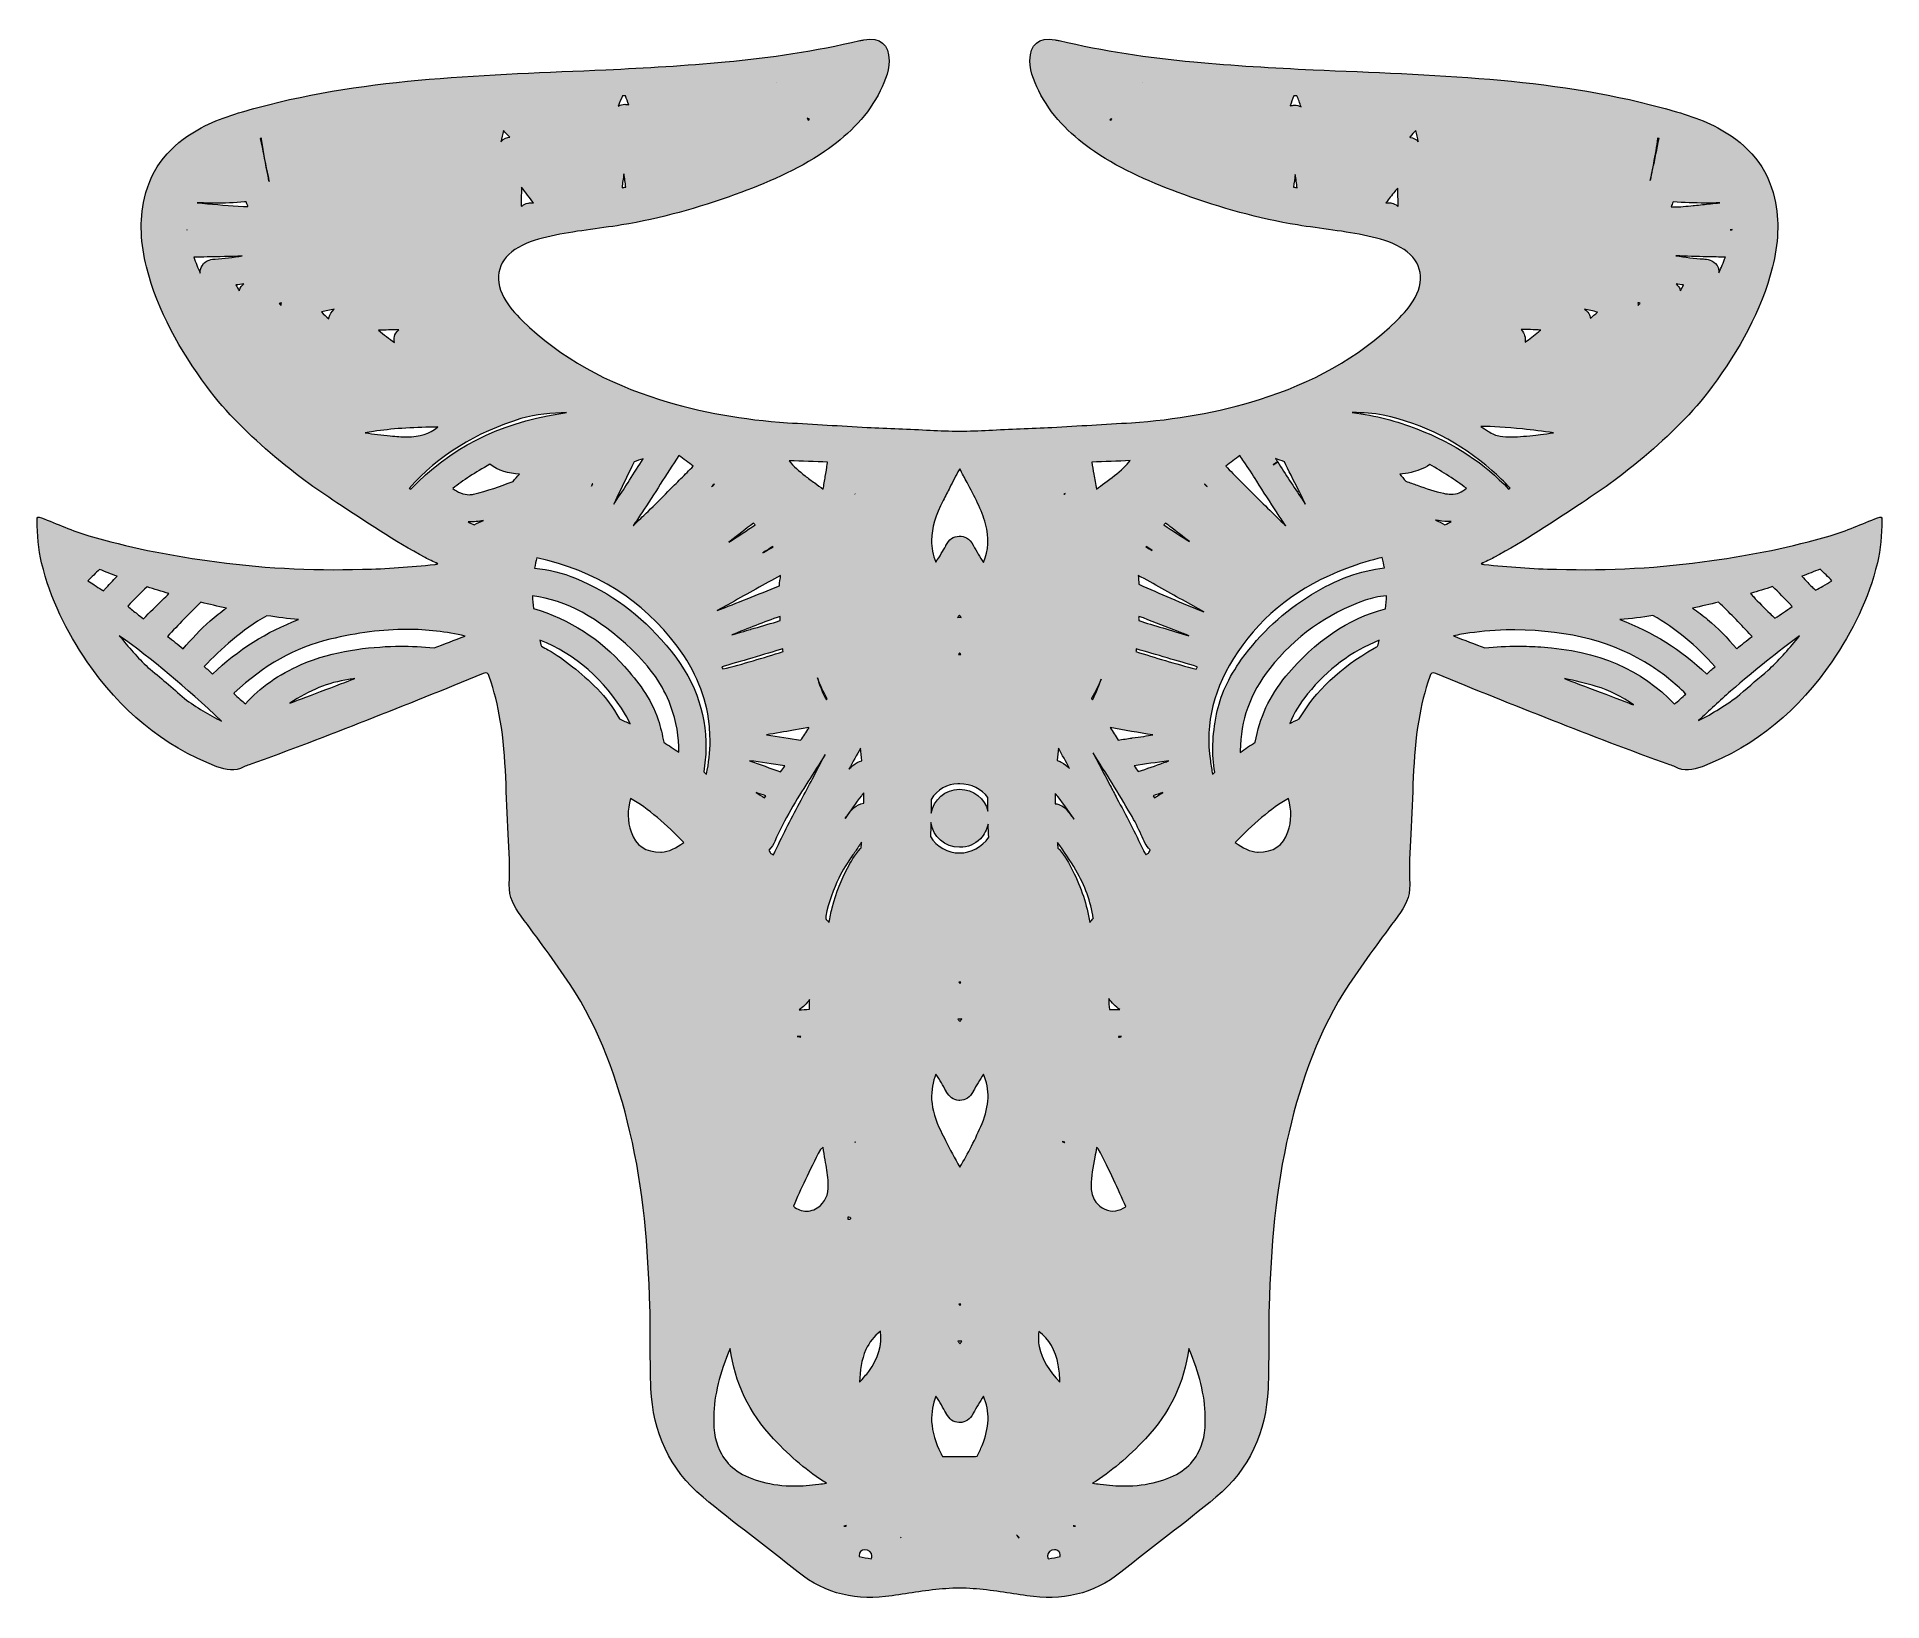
# Model space of a CAD drawing. Extents: x 86 to 1914, y -1775 to -226.
import ezdxf

# ---------------------------------------------------------------- set-up
doc = ezdxf.new("R2010")
doc.units = 0
doc.header["$MEASUREMENT"] = 0
doc.layers.add('Layer 1', color=7, linetype='Continuous')

# ---------------------------------------------------------------- blocks, each defined once
blk = doc.blocks.new('block 2')
at = {"layer": 'Layer 1', "lineweight": 0}
for points, knots in [([(1909.2, -702.3), (1893.5, -708.4), (1878.2, -715.5), (1862.1, -720.2), (1823.7, -731.4), (1784.5, -739.2), (1745, -744.8), (1694, -752.1), (1642.8, -754.8), (1591.3, -753.4), (1567.4, -752.8), (1543.5, -751.1), (1519.7, -748.6), (1519, -748.5), (1518.2, -748.3), (1516.5, -747.9), (1521.3, -745.6), (1525.3, -743.8), (1529.1, -741.8), (1559.4, -725.5), (1588, -706.3), (1616.7, -687.4), (1638, -673.4), (1658.7, -658.5), (1678, -641.9), (1702.6, -620.8), (1726.1, -598.7), (1745.3, -572.4), (1771.8, -536.3), (1794.1, -498), (1805, -454), (1810.6, -431.4), (1812.5, -408.6), (1807.1, -385.7), (1800, -355.1), (1781.2, -333.4), (1754.4, -318.1), (1735.8, -307.4), (1715.3, -301.6), (1694.8, -296), (1639.3, -281), (1582.5, -273), (1525.3, -268.1), (1467, -263.1), (1408.5, -261.3), (1350.1, -258.6), (1310.6, -256.9), (1271.2, -254.5), (1231.9, -250.9), (1187, -246.9), (1142.6, -240), (1098.8, -229.8), (1097.4, -229.5), (1096, -229.3), (1094.6, -229), (1078.6, -226.1), (1069.7, -233.5), (1069.8, -249.7), (1069.9, -262.1), (1075, -273.1), (1080.7, -283.7), (1093.3, -307.2), (1112.1, -324.9), (1133.8, -339.7), (1161.2, -358.4), (1191.4, -371.1), (1222.3, -382.3), (1258.9, -395.4), (1296.1, -406.2), (1334.6, -412.4), (1357.9, -416.2), (1381.4, -418.3), (1404.5, -423.4), (1415.7, -425.9), (1426.7, -428.9), (1436.7, -434.6), (1456.4, -445.6), (1461.8, -464.5), (1451.1, -484.3), (1446.4, -492.9), (1440, -500.1), (1433.1, -506.9), (1394.6, -544.9), (1348.2, -569.1), (1297.2, -585.1), (1255.8, -598.1), (1213.5, -605.3), (1170.3, -608.2), (1144, -609.9), (1117.8, -611.2), (1091.5, -612.8), (1070.7, -614), (1049.8, -614.3), (1028.9, -615.7), (1019.3, -616.3), (1009.6, -616.5), (1000, -616.5), (990.4, -616.5), (980.7, -616.3), (971.1, -615.7), (950.2, -614.3), (929.3, -614), (908.5, -612.8), (882.2, -611.2), (856, -609.9), (829.7, -608.2), (786.5, -605.3), (744.2, -598.1), (702.8, -585.1), (651.8, -569.1), (605.4, -544.9), (566.9, -506.9), (560, -500.1), (553.6, -492.9), (548.9, -484.3), (538.2, -464.5), (543.6, -445.6), (563.3, -434.6), (573.3, -428.9), (584.3, -425.9), (595.5, -423.4), (618.6, -418.3), (642.1, -416.2), (665.4, -412.4), (703.9, -406.2), (741.1, -395.4), (777.7, -382.3), (808.6, -371.1), (838.8, -358.4), (866.2, -339.7), (887.9, -324.9), (906.7, -307.2), (919.3, -283.7), (925, -273.1), (930.1, -262.1), (930.2, -249.7), (930.3, -233.5), (921.4, -226.1), (905.4, -229), (904, -229.3), (902.6, -229.5), (901.2, -229.8), (857.4, -240), (813, -246.9), (768.1, -250.9), (728.8, -254.5), (689.4, -256.9), (649.9, -258.6), (591.5, -261.3), (533, -263.1), (474.7, -268.1), (417.5, -273), (360.7, -281), (305.2, -296), (284.7, -301.6), (264.2, -307.4), (245.6, -318.1), (218.8, -333.4), (200, -355.1), (192.9, -385.7), (187.5, -408.6), (189.4, -431.4), (195, -454), (205.9, -498), (228.2, -536.3), (254.7, -572.4), (273.9, -598.7), (297.4, -620.8), (322, -641.9), (341.3, -658.5), (362, -673.4), (383.3, -687.4), (412, -706.3), (440.6, -725.5), (470.9, -741.8), (474.7, -743.8), (478.7, -745.6), (483.5, -747.9), (481.8, -748.3), (481, -748.5), (480.3, -748.6), (456.5, -751.1), (432.6, -752.8), (408.7, -753.4), (357.2, -754.8), (306, -752.1), (255, -744.8), (215.5, -739.2), (176.3, -731.4), (137.9, -720.2), (121.8, -715.5), (106.5, -708.4), (90.8, -702.3), (87.7, -701.1), (86.4, -701.1), (86.5, -705.1), (86.7, -719.2), (87.8, -733.3), (91.1, -747.1), (99.7, -782.6), (115.6, -815), (136.2, -844.9), (168.8, -892.2), (210.5, -928.1), (264.7, -948.9), (273.9, -952.4), (282.4, -954), (291.3, -948.9), (293, -948), (294.9, -947.7), (296.7, -947), (374.6, -918.8), (451.5, -888), (528.2, -856.7), (532.2, -855.1), (533.2, -856.2), (534.4, -859.7), (539.3, -873.8), (542.8, -888.3), (545.3, -903), (551.6, -940.3), (550.7, -978.1), (553, -1015.7), (554, -1032.3), (554.9, -1049), (554.2, -1065.6), (553.8, -1078.1), (558.8, -1087.4), (565.9, -1096.9), (582.4, -1119.2), (599.1, -1141.4), (614.4, -1164.5), (643.8, -1209.1), (661.6, -1258.6), (673.7, -1310.4), (687.1, -1367.2), (691.8, -1425.2), (693.4, -1483.4), (694.2, -1510.5), (693.3, -1537.6), (694.5, -1564.7), (696.5, -1608), (712.6, -1644.2), (746.1, -1672.3), (776.7, -1698), (809.1, -1721.5), (840.2, -1746.5), (867.5, -1768.4), (898.9, -1775.2), (933.3, -1769.9), (951, -1767.2), (968.6, -1764.2), (986.5, -1762.9), (991, -1762.5), (995.5, -1762.4), (1000, -1762.4), (1004.5, -1762.4), (1009, -1762.5), (1013.5, -1762.9), (1031.4, -1764.2), (1049, -1767.2), (1066.7, -1769.9), (1101.1, -1775.2), (1132.5, -1768.4), (1159.8, -1746.5), (1190.9, -1721.5), (1223.2, -1698), (1253.9, -1672.3), (1287.4, -1644.2), (1303.5, -1608), (1305.5, -1564.7), (1306.7, -1537.6), (1305.8, -1510.5), (1306.6, -1483.4), (1308.2, -1425.2), (1312.9, -1367.2), (1326.3, -1310.4), (1338.4, -1258.6), (1356.2, -1209.1), (1385.6, -1164.5), (1400.9, -1141.4), (1417.6, -1119.2), (1434.1, -1096.9), (1441.2, -1087.4), (1446.2, -1078.1), (1445.8, -1065.6), (1445.1, -1049), (1446, -1032.3), (1447, -1015.7), (1449.3, -978.1), (1448.4, -940.3), (1454.7, -903), (1457.2, -888.3), (1460.7, -873.8), (1465.6, -859.7), (1466.8, -856.2), (1467.8, -855.1), (1471.8, -856.7), (1548.5, -888), (1625.4, -918.8), (1703.3, -947), (1705.1, -947.7), (1707, -948), (1708.7, -948.9), (1717.6, -954), (1726.1, -952.4), (1735.3, -948.9), (1789.5, -928.1), (1831.2, -892.2), (1863.8, -844.9), (1884.4, -815), (1900.3, -782.6), (1908.9, -747.1), (1912.2, -733.3), (1913.3, -719.2), (1913.5, -705.1), (1913.6, -701.1), (1912.3, -701.1), (1909.2, -702.3)], [0, 0, 0, 0, 1, 1, 1, 2, 2, 2, 3, 3, 3, 4, 4, 4, 5, 5, 5, 6, 6, 6, 7, 7, 7, 8, 8, 8, 9, 9, 9, 10, 10, 10, 11, 11, 11, 12, 12, 12, 13, 13, 13, 14, 14, 14, 15, 15, 15, 16, 16, 16, 17, 17, 17, 18, 18, 18, 19, 19, 19, 20, 20, 20, 21, 21, 21, 22, 22, 22, 23, 23, 23, 24, 24, 24, 25, 25, 25, 26, 26, 26, 27, 27, 27, 28, 28, 28, 29, 29, 29, 30, 30, 30, 31, 31, 31, 32, 32, 32, 33, 33, 33, 34, 34, 34, 35, 35, 35, 36, 36, 36, 37, 37, 37, 38, 38, 38, 39, 39, 39, 40, 40, 40, 41, 41, 41, 42, 42, 42, 43, 43, 43, 44, 44, 44, 45, 45, 45, 46, 46, 46, 47, 47, 47, 48, 48, 48, 49, 49, 49, 50, 50, 50, 51, 51, 51, 52, 52, 52, 53, 53, 53, 54, 54, 54, 55, 55, 55, 56, 56, 56, 57, 57, 57, 58, 58, 58, 59, 59, 59, 60, 60, 60, 61, 61, 61, 62, 62, 62, 63, 63, 63, 64, 64, 64, 65, 65, 65, 66, 66, 66, 67, 67, 67, 68, 68, 68, 69, 69, 69, 70, 70, 70, 71, 71, 71, 72, 72, 72, 73, 73, 73, 74, 74, 74, 75, 75, 75, 76, 76, 76, 77, 77, 77, 78, 78, 78, 79, 79, 79, 80, 80, 80, 81, 81, 81, 82, 82, 82, 83, 83, 83, 84, 84, 84, 85, 85, 85, 86, 86, 86, 87, 87, 87, 88, 88, 88, 89, 89, 89, 90, 90, 90, 91, 91, 91, 92, 92, 92, 93, 93, 93, 94, 94, 94, 95, 95, 95, 96, 96, 96, 97, 97, 97, 98, 98, 98, 99, 99, 99, 100, 100, 100, 101, 101, 101, 102, 102, 102, 103, 103, 103, 104, 104, 104, 105, 105, 105, 106, 106, 106, 106]), ([(818.5, -270.9), (818.5, -270.9), (818.5, -270.9), (818.5, -270.9), (818.5, -270.9), (818.6, -270.9), (818.6, -270.9), (818.6, -270.9), (818.5, -270.9), (818.5, -270.9)], [0, 0, 0, 0, 1, 1, 1, 2, 2, 2, 3, 3, 3, 3]), ([(1181.5, -270.9), (1181.6, -270.9), (1181.6, -270.9), (1181.7, -270.9), (1181.7, -270.9), (1181.7, -271), (1181.7, -271), (1181.6, -270.9), (1181.6, -270.9), (1181.5, -270.9)], [0, 0, 0, 0, 1, 1, 1, 2, 2, 2, 3, 3, 3, 3]), ([(668.5, -292.9), (666.2, -292.9), (664.1, -293.5), (662.1, -294.6), (663.4, -291.2), (664.8, -287.9), (666.2, -284.5), (667.2, -284.5), (668.2, -284.4), (669.2, -284.4), (670.3, -287.4), (671.4, -290.5), (672.4, -293.5), (670.7, -293), (669.3, -292.9), (668.5, -292.9)], [0, 0, 0, 0, 1, 1, 1, 2, 2, 2, 3, 3, 3, 4, 4, 4, 5, 5, 5, 5]), ([(1331.1, -284.4), (1332.1, -284.5), (1333.1, -284.5), (1334.1, -284.5), (1335.6, -288.1), (1337, -291.7), (1338.3, -295.3), (1336.1, -294.2), (1333.8, -293.8), (1331.8, -293.8), (1331.8, -293.8), (1331.7, -293.8), (1331.7, -293.8), (1330.5, -293.8), (1329, -293.9), (1327.4, -294.4), (1328.6, -291.1), (1329.8, -287.8), (1331.1, -284.4)], [0, 0, 0, 0, 1, 1, 1, 2, 2, 2, 3, 3, 3, 4, 4, 4, 5, 5, 5, 6, 6, 6, 6]), ([(850.3, -308.7), (850.3, -308.7), (849.3, -306.6), (849.3, -306.6), (850.1, -307), (850.8, -307.4), (851.6, -307.8), (851.2, -308.1), (850.7, -308.4), (850.3, -308.7)], [0, 0, 0, 0, 1, 1, 1, 2, 2, 2, 3, 3, 3, 3]), ([(1149.9, -308.8), (1149.6, -308.6), (1149.3, -308.4), (1148.9, -308.2), (1149.5, -307.9), (1150.1, -307.6), (1150.7, -307.3), (1150.4, -307.8), (1150.2, -308.3), (1149.9, -308.8)], [0, 0, 0, 0, 1, 1, 1, 2, 2, 2, 3, 3, 3, 3]), ([(315.3, -364.1), (312.9, -353.2), (310.7, -342), (308.5, -331.2), (308.5, -331.2), (307.6, -326.8), (307.6, -326.8), (307.9, -326.7), (308.3, -326.6), (308.7, -326.4), (308.9, -327.4), (309, -328.4), (309.2, -329.4), (310.8, -340.1), (312.7, -352), (315.3, -364.1)], [0, 0, 0, 0, 1, 1, 1, 2, 2, 2, 3, 3, 3, 4, 4, 4, 5, 5, 5, 5]), ([(545.9, -330.1), (546.6, -326.4), (547.5, -322.7), (548.4, -318.8), (550.4, -320.9), (552.5, -323.1), (554.6, -325.3), (552.4, -325.5), (548.7, -326.5), (545.9, -330.1)], [0, 0, 0, 0, 1, 1, 1, 2, 2, 2, 3, 3, 3, 3]), ([(1446.2, -325.1), (1448.1, -323), (1449.9, -320.9), (1451.8, -318.8), (1452.8, -322.6), (1453.6, -326.3), (1454.3, -329.9), (1452, -327.3), (1449.2, -326.1), (1446.7, -325.6), (1446.4, -325.5), (1446.2, -325.5), (1445.9, -325.4), (1446, -325.3), (1446.1, -325.2), (1446.2, -325.1)], [0, 0, 0, 0, 1, 1, 1, 2, 2, 2, 3, 3, 3, 4, 4, 4, 5, 5, 5, 5]), ([(1687.1, -351.6), (1688.8, -343.2), (1690.1, -334.7), (1691.3, -326.5), (1691.8, -326.6), (1692.3, -326.8), (1692.7, -326.9), (1690.7, -336.9), (1688.7, -347.2), (1686.4, -357.3), (1685.6, -361.1), (1684.7, -364.8), (1683.8, -368.5), (1684.7, -364.4), (1685.4, -360.4), (1686.2, -356.4), (1686.2, -356.4), (1687.1, -351.6), (1687.1, -351.6)], [0, 0, 0, 0, 1, 1, 1, 2, 2, 2, 3, 3, 3, 4, 4, 4, 5, 5, 5, 6, 6, 6, 6]), ([(315.3, -364.4), (315.7, -366.1), (316.1, -367.8), (316.4, -369.4), (316.2, -368.6), (316, -367.7), (315.8, -366.8), (315.7, -366), (315.5, -365.2), (315.3, -364.4)], [0, 0, 0, 0, 1, 1, 1, 2, 2, 2, 3, 3, 3, 3]), ([(665.8, -375.5), (666.3, -370.9), (667, -366.4), (667.7, -361.9), (668.4, -366.2), (669, -370.5), (669.5, -374.8), (668.3, -375.1), (667, -375.3), (665.8, -375.5)], [0, 0, 0, 0, 1, 1, 1, 2, 2, 2, 3, 3, 3, 3]), ([(1330.8, -374.9), (1331.3, -370.7), (1331.8, -366.5), (1332.5, -362.3), (1333.2, -366.7), (1333.9, -371.1), (1334.4, -375.6), (1333.2, -375.3), (1332, -375.1), (1330.8, -374.9)], [0, 0, 0, 0, 1, 1, 1, 2, 2, 2, 3, 3, 3, 3]), ([(565.9, -393.7), (565.9, -390.1), (566, -386.5), (566.1, -383), (566.2, -380.3), (566.3, -377.6), (566.3, -374.9), (570.5, -380.2), (574.4, -385.4), (578, -390.5), (577.9, -390.5), (577.9, -390.5), (577.8, -390.6), (577.2, -390.4), (576.5, -390.4), (575.9, -390.4), (574.7, -390.4), (573.5, -390.6), (572.4, -390.8), (570.5, -391.3), (568.7, -392.2), (567.1, -393.4), (566.7, -393.5), (566.3, -393.6), (565.9, -393.7)], [0, 0, 0, 0, 1, 1, 1, 2, 2, 2, 3, 3, 3, 4, 4, 4, 5, 5, 5, 6, 6, 6, 7, 7, 7, 8, 8, 8, 8]), ([(1431.1, -379.2), (1432.1, -378.1), (1433, -377), (1434, -375.8), (1434, -378.7), (1434.1, -381.5), (1434.2, -384.4), (1434.3, -387.5), (1434.4, -390.6), (1434.5, -393.8), (1434.2, -393.7), (1433.8, -393.6), (1433.5, -393.5), (1431.9, -392.2), (1430, -391.3), (1428, -390.8), (1426.8, -390.5), (1425.6, -390.3), (1424.5, -390.3), (1423.7, -390.3), (1423, -390.4), (1422.3, -390.5), (1425.1, -386.6), (1428.1, -382.9), (1431.1, -379.2)], [0, 0, 0, 0, 1, 1, 1, 2, 2, 2, 3, 3, 3, 4, 4, 4, 5, 5, 5, 6, 6, 6, 7, 7, 7, 8, 8, 8, 8]), ([(291.9, -389.6), (292.5, -389.5), (293, -389.5), (293.6, -389.4), (293.9, -390.1), (294.1, -390.8), (294.4, -391.4), (294.7, -392.3), (295.1, -393.2), (295.4, -394.1), (295.4, -394.1), (290.9, -394.1), (290.9, -394.1), (290.9, -394.1), (285.8, -393.7), (285.8, -393.7), (272.4, -392.8), (258.6, -391.8), (245, -390.4), (250.7, -390.6), (256.3, -390.8), (261.8, -390.8), (272.1, -390.8), (282.3, -390.4), (291.9, -389.6)], [0, 0, 0, 0, 1, 1, 1, 2, 2, 2, 3, 3, 3, 4, 4, 4, 5, 5, 5, 6, 6, 6, 7, 7, 7, 8, 8, 8, 8]), ([(1726.6, -393.1), (1719.9, -393.9), (1713.5, -394.5), (1707.2, -394.5), (1706.4, -394.5), (1705.5, -394.5), (1704.7, -394.5), (1705.4, -392.8), (1706, -391.2), (1706.7, -389.5), (1717.1, -390.3), (1727.6, -390.7), (1738.7, -390.7), (1743.4, -390.7), (1748, -390.6), (1752.8, -390.5), (1749.7, -390.8), (1746.6, -391.1), (1743.6, -391.4), (1738.3, -391.9), (1733, -392.5), (1727.7, -393), (1727.7, -393), (1726.6, -393.1), (1726.6, -393.1)], [0, 0, 0, 0, 1, 1, 1, 2, 2, 2, 3, 3, 3, 4, 4, 4, 5, 5, 5, 6, 6, 6, 7, 7, 7, 8, 8, 8, 8]), ([(235.3, -417.3), (235.3, -417.3), (234.9, -417.3), (234.9, -417.3), (234.9, -417.3), (234.9, -417.2), (234.9, -417.2), (235, -417.3), (235.2, -417.3), (235.3, -417.3)], [0, 0, 0, 0, 1, 1, 1, 2, 2, 2, 3, 3, 3, 3]), ([(1763.3, -417.2), (1763.9, -417.2), (1764.5, -417.1), (1765.2, -417), (1765.2, -417.1), (1765.1, -417.2), (1765.1, -417.3), (1764.5, -417.3), (1763.9, -417.2), (1763.3, -417.2)], [0, 0, 0, 0, 1, 1, 1, 2, 2, 2, 3, 3, 3, 3]), ([(255.1, -444.1), (266.4, -443.9), (278, -443.7), (289.6, -443.1), (280.7, -444.5), (271.8, -445.6), (262.9, -446.1), (260.4, -446.3), (253.6, -446.6), (249.9, -452.7), (248.5, -455.2), (248.1, -457.7), (248.2, -460), (245.8, -454.8), (243.6, -449.6), (241.7, -444.4), (246.2, -444.3), (250.7, -444.2), (255.1, -444.1)], [0, 0, 0, 0, 1, 1, 1, 2, 2, 2, 3, 3, 3, 4, 4, 4, 5, 5, 5, 6, 6, 6, 6]), ([(1736.9, -446), (1727.8, -445.5), (1718.5, -444.3), (1709.3, -442.9), (1719.7, -443.4), (1730.1, -443.6), (1740.4, -443.9), (1740.4, -443.9), (1740.6, -443.9), (1740.6, -443.9), (1746.4, -444), (1752.4, -444.2), (1758.4, -444.3), (1756.4, -449.7), (1754.2, -454.8), (1752, -459.7), (1752.1, -457.5), (1751.7, -455), (1750.2, -452.6), (1746.5, -446.6), (1739.8, -446.2), (1736.9, -446)], [0, 0, 0, 0, 1, 1, 1, 2, 2, 2, 3, 3, 3, 4, 4, 4, 5, 5, 5, 6, 6, 6, 7, 7, 7, 7]), ([(291.3, -470.8), (289.5, -472.3), (287.8, -474.2), (286.9, -477), (286.8, -477.2), (286.7, -477.4), (286.7, -477.7), (285.6, -475.8), (284.5, -473.8), (283.4, -471.8), (286, -471.5), (288.7, -471.2), (291.3, -470.8)], [0, 0, 0, 0, 1, 1, 1, 2, 2, 2, 3, 3, 3, 4, 4, 4, 4]), ([(1717, -471.7), (1716.1, -473.7), (1715, -475.6), (1714, -477.5), (1713.9, -477.2), (1713.8, -476.9), (1713.7, -476.5), (1712.8, -474.1), (1711.3, -472.2), (1709.6, -470.8), (1712.1, -471.1), (1714.5, -471.5), (1717, -471.7)], [0, 0, 0, 0, 1, 1, 1, 2, 2, 2, 3, 3, 3, 4, 4, 4, 4]), ([(328.5, -489.6), (328.4, -490.5), (328.3, -491.4), (328.4, -492.2), (327.7, -491.5), (327, -490.8), (326.2, -490.1), (327, -489.9), (327.8, -489.8), (328.5, -489.6)], [0, 0, 0, 0, 1, 1, 1, 2, 2, 2, 3, 3, 3, 3]), ([(1674.1, -489.9), (1673.4, -490.6), (1672.7, -491.3), (1672, -492.1), (1672, -491.2), (1671.9, -490.3), (1671.8, -489.4), (1672.6, -489.6), (1673.3, -489.7), (1674.1, -489.9)], [0, 0, 0, 0, 1, 1, 1, 2, 2, 2, 3, 3, 3, 3]), ([(380.9, -495.9), (378.1, -498), (376.3, -500.8), (375.6, -504.4), (375.5, -504.7), (375.5, -505), (375.5, -505.3), (373, -503.1), (370.6, -500.8), (368.2, -498.5), (372.4, -497.5), (376.7, -496.6), (380.9, -495.9)], [0, 0, 0, 0, 1, 1, 1, 2, 2, 2, 3, 3, 3, 4, 4, 4, 4]), ([(1618.8, -495.7), (1622.9, -496.5), (1627.2, -497.5), (1631.7, -498.7), (1629.4, -500.8), (1627.1, -502.8), (1624.8, -504.9), (1624.8, -504.9), (1624.8, -504.8), (1624.8, -504.7), (1624.3, -501.8), (1622.8, -498.2), (1618.8, -495.7)], [0, 0, 0, 0, 1, 1, 1, 2, 2, 2, 3, 3, 3, 4, 4, 4, 4]), ([(440.6, -528.9), (435.3, -525), (430.1, -520.9), (424.7, -516.7), (431.3, -516.4), (438, -516.2), (444.7, -516.1), (442.1, -518.3), (441, -520.8), (440.5, -522.9), (440.1, -524.5), (440, -526.6), (440.6, -528.9)], [0, 0, 0, 0, 1, 1, 1, 2, 2, 2, 3, 3, 3, 4, 4, 4, 4]), ([(1559.6, -521.8), (1559.2, -520.3), (1558.2, -518), (1556.1, -515.9), (1562.1, -515.9), (1568.7, -516), (1575.7, -516.4), (1574.9, -517), (1574.1, -517.6), (1573.3, -518.2), (1568.9, -521.6), (1564.4, -525.1), (1560, -528.6), (1560.5, -526.1), (1560.2, -523.8), (1559.6, -521.8)], [0, 0, 0, 0, 1, 1, 1, 2, 2, 2, 3, 3, 3, 4, 4, 4, 5, 5, 5, 5]), ([(455.1, -673.2), (483.9, -640.9), (521.1, -617.7), (565.7, -604.2), (580.5, -599.8), (596.7, -598.7), (610.9, -598.2), (608.4, -598.5), (605.9, -598.9), (603.4, -599.3), (542.4, -609.3), (494.4, -633.8), (456.7, -674.1), (456.2, -673.8), (455.6, -673.5), (455.1, -673.2)], [0, 0, 0, 0, 1, 1, 1, 2, 2, 2, 3, 3, 3, 4, 4, 4, 5, 5, 5, 5]), ([(1543.7, -673.9), (1520.1, -648.5), (1490.4, -629), (1453, -614.3), (1433.3, -606.5), (1412.2, -601.2), (1389, -598.1), (1399.7, -598.3), (1409.8, -598.6), (1419.5, -600.7), (1459.8, -609.5), (1496, -627.9), (1527.2, -655.4), (1533.5, -660.9), (1539.6, -666.9), (1545.2, -673), (1545.2, -673.1), (1544.1, -673.7), (1543.7, -673.9)], [0, 0, 0, 0, 1, 1, 1, 2, 2, 2, 3, 3, 3, 4, 4, 4, 5, 5, 5, 6, 6, 6, 6]), ([(480.2, -612.6), (480.2, -612.6), (480.6, -612.5), (480.6, -612.5), (481.5, -612.5), (482.5, -612.5), (483.4, -612.4), (483.3, -612.5), (483.3, -612.5), (483.2, -612.6), (475.3, -619.2), (465.9, -622.2), (452.7, -622.2), (447.6, -622.2), (442.5, -621.8), (436.3, -621.3), (427.8, -620.5), (419.6, -619.5), (411.6, -618.2), (414.2, -617.8), (416.9, -617.4), (419.8, -616.9), (437.4, -614.2), (457.1, -612.8), (480.2, -612.6)], [0, 0, 0, 0, 1, 1, 1, 2, 2, 2, 3, 3, 3, 4, 4, 4, 5, 5, 5, 6, 6, 6, 7, 7, 7, 8, 8, 8, 8]), ([(1557.6, -614.4), (1567.5, -615.4), (1577.5, -616.7), (1588.1, -618.2), (1583.8, -618.9), (1579.5, -619.5), (1575.3, -620), (1575.3, -620), (1570.6, -620.5), (1570.6, -620.5), (1562.7, -621.3), (1554.5, -622.2), (1546.8, -622.2), (1542.7, -622.2), (1539, -622), (1535.5, -621.5), (1531.3, -620.9), (1527.5, -619.4), (1523.7, -616.8), (1521.2, -615.2), (1518.7, -613.5), (1516.3, -611.9), (1528.2, -612), (1541.1, -612.8), (1557.6, -614.4)], [0, 0, 0, 0, 1, 1, 1, 2, 2, 2, 3, 3, 3, 4, 4, 4, 5, 5, 5, 6, 6, 6, 7, 7, 7, 8, 8, 8, 8]), ([(556.2, -667), (546, -670.9), (532.6, -675.7), (518.8, -679), (517.6, -679.3), (516.3, -679.5), (514.8, -679.5), (509, -679.5), (502.6, -677), (498.2, -673.3), (508.4, -665.3), (520.3, -657.6), (535, -649.4), (543.6, -655.5), (553.4, -658.7), (564.2, -659), (562.1, -661.4), (560, -663.9), (557.9, -666.4), (557.4, -666.6), (556.8, -666.8), (556.2, -667)], [0, 0, 0, 0, 1, 1, 1, 2, 2, 2, 3, 3, 3, 4, 4, 4, 5, 5, 5, 6, 6, 6, 7, 7, 7, 7]), ([(686.8, -643.9), (682.3, -650.8), (677.7, -657.9), (673.3, -665), (669.3, -671.4), (665, -677.9), (660.8, -684.1), (659.7, -685.7), (658.7, -687.2), (657.7, -688.8), (657.7, -688.8), (660.7, -682.4), (660.7, -682.4), (666.3, -670.6), (672, -658.8), (677.7, -647.1), (680.7, -645.9), (683.8, -644.8), (686.8, -643.9)], [0, 0, 0, 0, 1, 1, 1, 2, 2, 2, 3, 3, 3, 4, 4, 4, 5, 5, 5, 6, 6, 6, 6]), ([(724.1, -663.5), (719.9, -667.7), (715.5, -672), (711.2, -676.4), (704.9, -683), (698.2, -689.6), (691.6, -696), (687.7, -699.7), (683.9, -703.4), (680.1, -707.1), (679, -708.2), (677.9, -709.3), (676.8, -710.4), (679.7, -706.1), (682.5, -701.8), (685.3, -697.5), (697.6, -678.6), (709.9, -659.6), (722.2, -640.7), (726.9, -644.1), (731.7, -647.6), (736.3, -651.3), (732.4, -655.4), (728.2, -659.5), (724.1, -663.5)], [0, 0, 0, 0, 1, 1, 1, 2, 2, 2, 3, 3, 3, 4, 4, 4, 5, 5, 5, 6, 6, 6, 7, 7, 7, 8, 8, 8, 8]), ([(869.1, -649), (868.6, -653.1), (867.8, -657.4), (867.1, -661.5), (866.4, -665.6), (865.7, -669.8), (865, -674.1), (862.2, -671.9), (859.4, -669.9), (856.6, -667.9), (853.4, -665.6), (850.1, -663.2), (847.1, -660.8), (841.2, -656.1), (835.5, -651.4), (831.4, -645.8), (844, -646.3), (856.8, -646.8), (869.4, -647.3), (869.3, -647.8), (869.2, -648.4), (869.1, -649)], [0, 0, 0, 0, 1, 1, 1, 2, 2, 2, 3, 3, 3, 4, 4, 4, 5, 5, 5, 6, 6, 6, 7, 7, 7, 7]), ([(1025.8, -708.5), (1029.5, -722), (1028.8, -734.6), (1023.8, -746.7), (1020.2, -741.1), (1016.9, -735.6), (1013.8, -730.1), (1013.8, -730.1), (1013.6, -729.6), (1013.6, -729.6), (1009.9, -722.1), (1004.3, -720.6), (1000.2, -720.6), (1000.2, -720.6), (999.8, -720.6), (999.8, -720.6), (994, -720.7), (989.6, -723.8), (986.6, -729.9), (986.6, -729.9), (986.4, -730.2), (986.4, -730.2), (983.7, -735.2), (980.6, -740.3), (976.5, -746.3), (973.8, -739.3), (972.3, -731.9), (972.4, -724.7), (972.4, -712.2), (976.1, -699.6), (983.9, -685.1), (986.2, -680.8), (988.3, -676.5), (990.4, -672.4), (993.3, -666.5), (996.4, -660.4), (999.7, -654.8), (999.9, -654.5), (1000.1, -654.2), (1000.2, -653.9), (1001.5, -656.1), (1002.7, -658.4), (1004, -660.8), (1004.6, -661.9), (1005.1, -663), (1005.7, -664.1), (1005.7, -664.1), (1007.5, -667.4), (1007.5, -667.4), (1014.9, -681.2), (1021.9, -694.3), (1025.8, -708.5)], [0, 0, 0, 0, 1, 1, 1, 2, 2, 2, 3, 3, 3, 4, 4, 4, 5, 5, 5, 6, 6, 6, 7, 7, 7, 8, 8, 8, 9, 9, 9, 10, 10, 10, 11, 11, 11, 12, 12, 12, 13, 13, 13, 14, 14, 14, 15, 15, 15, 16, 16, 16, 17, 17, 17, 17]), ([(1162.5, -653), (1156.8, -658.3), (1150.5, -663), (1143.8, -667.9), (1141.1, -669.9), (1138.3, -671.9), (1135.6, -674), (1135.6, -674), (1135.6, -674), (1135.6, -674), (1134.9, -669), (1134, -664.1), (1133.1, -659.3), (1132.3, -655.3), (1131.5, -651.2), (1131, -647.2), (1143.7, -646.8), (1156.5, -646.3), (1169.1, -645.7), (1167.4, -648), (1165.2, -650.3), (1162.5, -653)], [0, 0, 0, 0, 1, 1, 1, 2, 2, 2, 3, 3, 3, 4, 4, 4, 5, 5, 5, 6, 6, 6, 7, 7, 7, 7]), ([(1314.5, -697.3), (1314.5, -697.3), (1314.7, -697.7), (1314.7, -697.7), (1317.3, -701.6), (1319.9, -705.5), (1322.4, -709.4), (1322.4, -709.4), (1322.9, -710.2), (1322.9, -710.2), (1322.8, -710.1), (1322.7, -710), (1322.6, -709.9), (1316.8, -704.1), (1310.9, -698.4), (1305.1, -692.7), (1293.7, -681.6), (1282, -670.1), (1270.8, -658.5), (1268.4, -656), (1265.9, -653.6), (1263.6, -651.3), (1268.3, -647.7), (1273, -644.2), (1277.7, -640.8), (1279, -642.7), (1280.3, -644.7), (1281.6, -646.6), (1285.9, -653), (1290.3, -659.5), (1294.3, -666), (1300.8, -676.6), (1307.7, -687), (1314.5, -697.3)], [0, 0, 0, 0, 1, 1, 1, 2, 2, 2, 3, 3, 3, 4, 4, 4, 5, 5, 5, 6, 6, 6, 7, 7, 7, 8, 8, 8, 9, 9, 9, 10, 10, 10, 11, 11, 11, 11]), ([(1339.2, -683.9), (1330.9, -671.9), (1322.8, -659.3), (1315.1, -647.1), (1315.1, -647.1), (1310.5, -650), (1310.5, -650), (1310.5, -650), (1314.9, -646.9), (1314.9, -646.9), (1314.3, -645.8), (1313.7, -644.8), (1313, -643.8), (1315.9, -644.7), (1318.8, -645.7), (1321.7, -646.8), (1325.7, -655), (1330.7, -665.2), (1335.8, -675.1), (1338.1, -679.6), (1340.4, -684.3), (1342.6, -689), (1341.5, -687.3), (1340.3, -685.6), (1339.2, -683.9)], [0, 0, 0, 0, 1, 1, 1, 2, 2, 2, 3, 3, 3, 4, 4, 4, 5, 5, 5, 6, 6, 6, 7, 7, 7, 8, 8, 8, 8]), ([(1447.1, -657.6), (1453, -656.1), (1459.6, -654), (1465.6, -649.5), (1478.9, -657.1), (1490.8, -664.9), (1501.9, -673.1), (1497.6, -677.1), (1492.7, -679), (1486.8, -679), (1484.5, -679), (1482, -678.7), (1479.4, -678.1), (1470.7, -676.3), (1462.2, -673.3), (1453.3, -670.1), (1449.6, -668.8), (1445.8, -667.4), (1441.9, -666.1), (1439.9, -663.7), (1437.9, -661.3), (1435.9, -659), (1439.8, -659), (1443.5, -658.5), (1447.1, -657.6)], [0, 0, 0, 0, 1, 1, 1, 2, 2, 2, 3, 3, 3, 4, 4, 4, 5, 5, 5, 6, 6, 6, 7, 7, 7, 8, 8, 8, 8]), ([(635.7, -671), (635.9, -670.3), (636.2, -669.7), (636.4, -669), (636.5, -668.9), (636.6, -668.9), (636.8, -668.8), (636.4, -669.5), (636.1, -670.2), (635.7, -671)], [0, 0, 0, 0, 1, 1, 1, 2, 2, 2, 3, 3, 3, 3]), ([(757.5, -668.9), (756.5, -669.8), (755.4, -670.8), (754.4, -671.7), (755.4, -670.7), (756.3, -669.7), (757.3, -668.7), (757.4, -668.8), (757.5, -668.9), (757.5, -668.9)], [0, 0, 0, 0, 1, 1, 1, 2, 2, 2, 3, 3, 3, 3]), ([(1242.6, -668.9), (1243.5, -669.7), (1244.4, -670.6), (1245.4, -671.5), (1244.4, -670.7), (1243.4, -669.8), (1242.5, -669), (1242.5, -669), (1242.6, -668.9), (1242.6, -668.9)], [0, 0, 0, 0, 1, 1, 1, 2, 2, 2, 3, 3, 3, 3]), ([(896.4, -678.8), (896.4, -678.8), (896.4, -678.8), (896.4, -678.8), (896.5, -678.8), (896.6, -678.9), (896.6, -678.9), (896.6, -678.9), (896.5, -678.9), (896.4, -678.8)], [0, 0, 0, 0, 1, 1, 1, 2, 2, 2, 3, 3, 3, 3]), ([(1103.2, -679), (1103.6, -678.8), (1104.1, -678.6), (1104.5, -678.4), (1104.5, -678.4), (1104.6, -678.6), (1104.6, -678.7), (1104.1, -678.8), (1103.6, -678.9), (1103.2, -679)], [0, 0, 0, 0, 1, 1, 1, 2, 2, 2, 3, 3, 3, 3]), ([(514.6, -706.5), (519.1, -706.5), (523.7, -706), (528.6, -704.9), (525.6, -706.2), (522.6, -707.7), (519.5, -709.4), (517.5, -708.5), (515.6, -707.5), (513.6, -706.5), (513.9, -706.5), (514.2, -706.5), (514.6, -706.5)], [0, 0, 0, 0, 1, 1, 1, 2, 2, 2, 3, 3, 3, 4, 4, 4, 4]), ([(771.7, -726.5), (771.7, -726.5), (773, -725.4), (773, -725.4), (780.6, -719.6), (788.3, -713.7), (796, -707.6), (796.5, -708.2), (797.1, -708.8), (797.6, -709.5), (789.1, -715.2), (780.4, -720.9), (771.7, -726.5)], [0, 0, 0, 0, 1, 1, 1, 2, 2, 2, 3, 3, 3, 4, 4, 4, 4]), ([(1208.3, -710.9), (1214.7, -715.8), (1221.2, -720.9), (1227.8, -726), (1219.3, -720.6), (1210.8, -715), (1202.4, -709.5), (1202.9, -708.8), (1203.5, -708.2), (1204, -707.6), (1205.5, -708.7), (1206.9, -709.8), (1208.3, -710.9)], [0, 0, 0, 0, 1, 1, 1, 2, 2, 2, 3, 3, 3, 4, 4, 4, 4]), ([(1474.4, -705.1), (1478.6, -705.8), (1482.7, -706.2), (1486.5, -706.2), (1486.5, -706.2), (1486.9, -706.2), (1486.9, -706.2), (1484.8, -707.3), (1482.7, -708.4), (1480.5, -709.4), (1477.5, -707.6), (1474.4, -706), (1471.2, -704.6), (1472.2, -704.8), (1473.3, -705), (1474.4, -705.1)], [0, 0, 0, 0, 1, 1, 1, 2, 2, 2, 3, 3, 3, 4, 4, 4, 5, 5, 5, 5]), ([(805.1, -737.1), (808.4, -735), (811.8, -732.9), (815.1, -730.8), (815.2, -731), (815.3, -731.1), (815.5, -731.3), (812, -733.3), (808.6, -735.2), (805.1, -737.1)], [0, 0, 0, 0, 1, 1, 1, 2, 2, 2, 3, 3, 3, 3]), ([(752.8, -917.9), (752.9, -919.7), (753, -921.4), (753.1, -923.2), (752.9, -934.3), (751.7, -945.4), (749.5, -956.4), (748.6, -955.6), (747.7, -954.8), (746.8, -954), (748, -946), (748.7, -938.3), (748.9, -930.7), (749.7, -894.1), (736.8, -860.6), (709.5, -828.4), (684.2, -798.5), (654.1, -776.3), (619.9, -762.3), (607, -757), (593.6, -753.6), (579.2, -752.1), (579.8, -748.7), (580.6, -745.3), (581.5, -742.1), (639.6, -754.6), (686.3, -784), (720.5, -829.6), (738.6, -853.7), (749.2, -879.6), (752.1, -906.5), (752.5, -910.2), (752.7, -913.9), (752.8, -917.9)], [0, 0, 0, 0, 1, 1, 1, 2, 2, 2, 3, 3, 3, 4, 4, 4, 5, 5, 5, 6, 6, 6, 7, 7, 7, 8, 8, 8, 9, 9, 9, 10, 10, 10, 11, 11, 11, 11]), ([(1184.6, -731.3), (1184.7, -731.1), (1184.8, -731), (1184.9, -730.9), (1186.9, -732.2), (1188.9, -733.5), (1190.9, -734.8), (1188.7, -733.6), (1186.6, -732.4), (1184.6, -731.3)], [0, 0, 0, 0, 1, 1, 1, 2, 2, 2, 3, 3, 3, 3]), ([(1279.4, -842.5), (1266.2, -860.9), (1258.1, -878.8), (1254.5, -897), (1250.3, -917.9), (1249.8, -936.8), (1252.8, -954.4), (1252.1, -955), (1251.3, -955.6), (1250.6, -956.3), (1249.8, -952.2), (1249.1, -947.8), (1248.4, -942.9), (1242.8, -905.9), (1251.7, -870.6), (1275.6, -835.1), (1300.7, -797.7), (1335.9, -770.6), (1383.3, -752.5), (1395.6, -747.8), (1407.1, -744.3), (1418.4, -741.8), (1419.4, -745.1), (1420.2, -748.5), (1420.8, -751.9), (1396.7, -754.7), (1373.1, -763.4), (1348.6, -778.3), (1321.3, -795), (1298, -816.7), (1279.4, -842.5)], [0, 0, 0, 0, 1, 1, 1, 2, 2, 2, 3, 3, 3, 4, 4, 4, 5, 5, 5, 6, 6, 6, 7, 7, 7, 8, 8, 8, 9, 9, 9, 10, 10, 10, 10]), ([(165.8, -760.3), (161.6, -764.5), (157.5, -768.9), (153.5, -773.4), (153.2, -773.7), (152.8, -774.2), (152.3, -774.7), (151.7, -774.4), (151.1, -774), (150.6, -773.7), (148.1, -772.2), (145.6, -770.5), (143.2, -768.8), (141.1, -767.5), (139.1, -766.1), (136.9, -764.7), (140.8, -760.9), (144.6, -757.1), (148.4, -753.5), (154.1, -755.8), (159.9, -758.1), (165.8, -760.3)], [0, 0, 0, 0, 1, 1, 1, 2, 2, 2, 3, 3, 3, 4, 4, 4, 5, 5, 5, 6, 6, 6, 7, 7, 7, 7]), ([(760.1, -794.3), (760.1, -794.3), (774.1, -786.5), (774.1, -786.5), (790.3, -777.4), (806.6, -768.4), (822.9, -759.4), (822.5, -762.7), (822, -766.1), (821.6, -769.6), (799.7, -778.6), (779.3, -786.8), (760.1, -794.3)], [0, 0, 0, 0, 1, 1, 1, 2, 2, 2, 3, 3, 3, 4, 4, 4, 4]), ([(1177, -759.4), (1192.6, -768), (1208.2, -776.7), (1223.8, -785.4), (1223.8, -785.4), (1241.9, -795.4), (1241.9, -795.4), (1219.9, -786.7), (1198.4, -777.6), (1177.7, -768.2), (1177.5, -765.3), (1177.3, -762.3), (1177, -759.4)], [0, 0, 0, 0, 1, 1, 1, 2, 2, 2, 3, 3, 3, 4, 4, 4, 4]), ([(1844.2, -770.8), (1842.7, -769.4), (1841.2, -768), (1840, -766.6), (1838.1, -764.5), (1836.2, -762.4), (1834.2, -760.3), (1840.2, -758), (1846.3, -755.6), (1852.2, -753.2), (1856.2, -757), (1860.1, -760.8), (1863.9, -764.7), (1860.9, -766.5), (1857.9, -768.3), (1854.9, -770), (1852.5, -771.4), (1850.1, -772.8), (1847.7, -774.2), (1846.6, -773), (1845.4, -771.9), (1844.2, -770.8)], [0, 0, 0, 0, 1, 1, 1, 2, 2, 2, 3, 3, 3, 4, 4, 4, 5, 5, 5, 6, 6, 6, 7, 7, 7, 7]), ([(217.2, -777.5), (215.1, -779.5), (213, -781.6), (210.9, -783.6), (204.6, -789.8), (198.2, -796), (191.9, -802.4), (189.7, -800.7), (187.6, -799), (185.7, -797.5), (182.6, -795.1), (179.4, -792.6), (176.4, -790), (182.8, -783), (189.1, -776.7), (195.5, -770.7), (202.6, -773.1), (209.9, -775.3), (217.2, -777.5)], [0, 0, 0, 0, 1, 1, 1, 2, 2, 2, 3, 3, 3, 4, 4, 4, 5, 5, 5, 6, 6, 6, 6]), ([(722, -934.6), (717.1, -931.1), (712.1, -927.8), (707.1, -924.7), (705.8, -917.3), (704, -909.8), (701.6, -902.4), (694.5, -880.6), (680.6, -863.7), (668.3, -849.6), (644.4, -822.4), (614.1, -803.1), (578.1, -792.1), (577.7, -787.8), (577.3, -783.7), (577.2, -779.6), (610.7, -784.1), (642.1, -801), (675.4, -832.7), (694, -850.3), (706.6, -868.4), (713.8, -888.1), (719.8, -904.3), (722.5, -919.6), (722, -934.6)], [0, 0, 0, 0, 1, 1, 1, 2, 2, 2, 3, 3, 3, 4, 4, 4, 5, 5, 5, 6, 6, 6, 7, 7, 7, 8, 8, 8, 8]), ([(1323.3, -859.2), (1307, -878.8), (1296.8, -900.9), (1292.9, -924.7), (1287.8, -927.9), (1282.8, -931.2), (1278, -934.7), (1278, -934.3), (1278, -933.2), (1278, -933.1), (1278.2, -902.9), (1287.8, -876.3), (1307.3, -851.6), (1332, -820.2), (1363.8, -797.5), (1401.7, -784.1), (1408, -781.9), (1414.8, -780.4), (1422.8, -779.5), (1422.7, -783.7), (1422.4, -787.9), (1421.8, -792.4), (1384.5, -802.4), (1352.3, -824.3), (1323.3, -859.2)], [0, 0, 0, 0, 1, 1, 1, 2, 2, 2, 3, 3, 3, 4, 4, 4, 5, 5, 5, 6, 6, 6, 7, 7, 7, 8, 8, 8, 8]), ([(1815.9, -796.2), (1813.2, -798), (1810.3, -800), (1807.5, -801.9), (1805.9, -800.3), (1804.3, -798.8), (1802.6, -797.2), (1797, -791.7), (1791.2, -786.1), (1786.1, -780.3), (1785.2, -779.3), (1784.3, -778.3), (1783.4, -777.3), (1790.7, -775.1), (1797.9, -772.9), (1805.1, -770.5), (1811.1, -776.1), (1817.2, -782.3), (1824.5, -790.2), (1821.7, -792.2), (1818.8, -794.2), (1815.9, -796.2)], [0, 0, 0, 0, 1, 1, 1, 2, 2, 2, 3, 3, 3, 4, 4, 4, 5, 5, 5, 6, 6, 6, 7, 7, 7, 7]), ([(274, -791.8), (268.6, -795.8), (263.3, -800), (258.1, -804.5), (248.1, -813), (239.4, -822.6), (231.1, -832), (226, -827.8), (220.9, -823.8), (215.8, -819.8), (226.4, -808.4), (237.4, -796.8), (248.8, -786), (257.1, -788.1), (265.6, -790), (274, -791.8)], [0, 0, 0, 0, 1, 1, 1, 2, 2, 2, 3, 3, 3, 4, 4, 4, 5, 5, 5, 5]), ([(345.5, -803.2), (313.8, -815.1), (285.7, -832.9), (260.4, -857.1), (257.7, -854.5), (254.8, -852.1), (252, -849.7), (268.8, -832.3), (289.1, -813.4), (314.2, -799.3), (324.5, -800.9), (335, -802.2), (345.5, -803.2)], [0, 0, 0, 0, 1, 1, 1, 2, 2, 2, 3, 3, 3, 4, 4, 4, 4]), ([(818.9, -805.3), (810.4, -807.8), (802, -810.3), (793.5, -812.7), (793.5, -812.7), (780.8, -816.5), (774.6, -818.3), (790.2, -812.1), (806.2, -805.7), (822.3, -800.1), (822.3, -800.2), (822.3, -800.4), (822.3, -800.4), (822.4, -801.4), (822.5, -802.9), (822.5, -804.2), (821.3, -804.6), (819.8, -805), (818.9, -805.3)], [0, 0, 0, 0, 1, 1, 1, 2, 2, 2, 3, 3, 3, 4, 4, 4, 5, 5, 5, 6, 6, 6, 6]), ([(1000.2, -800.9), (999.6, -800.9), (998.9, -800.9), (998.1, -801.1), (998.7, -800.3), (999.3, -799.5), (999.9, -798.7), (1000.5, -799.5), (1001.1, -800.2), (1001.8, -801), (1001.2, -800.9), (1000.7, -800.9), (1000.2, -800.9)], [0, 0, 0, 0, 1, 1, 1, 2, 2, 2, 3, 3, 3, 4, 4, 4, 4]), ([(1177.4, -801.7), (1177.5, -801.3), (1177.6, -800.8), (1177.6, -800.4), (1177.6, -800.3), (1177.6, -800.1), (1177.6, -800), (1179.2, -800.5), (1180.7, -801), (1182.1, -801.6), (1193.6, -806), (1205, -810.5), (1216.5, -815), (1220, -816.4), (1223.5, -817.7), (1227.1, -819.1), (1209.3, -813.9), (1192.9, -809), (1177.5, -804.2), (1177.5, -803.5), (1177.4, -801.7), (1177.4, -801.7)], [0, 0, 0, 0, 1, 1, 1, 2, 2, 2, 3, 3, 3, 4, 4, 4, 5, 5, 5, 6, 6, 6, 7, 7, 7, 7]), ([(1739.9, -857.1), (1714.7, -833), (1686.3, -815.2), (1653.9, -803.2), (1665, -802.2), (1675.9, -800.9), (1686.7, -799.2), (1708.8, -811.7), (1729.5, -828.7), (1748.3, -849.8), (1745.4, -852.2), (1742.6, -854.6), (1739.9, -857.1)], [0, 0, 0, 0, 1, 1, 1, 2, 2, 2, 3, 3, 3, 4, 4, 4, 4]), ([(1751.7, -785.9), (1762.1, -795.8), (1772.2, -806.5), (1782, -816.8), (1782, -816.8), (1785, -819.9), (1785, -819.9), (1779.7, -823.9), (1774.5, -827.9), (1769.6, -832), (1760.2, -821.3), (1751.3, -811.6), (1740.7, -803), (1735.9, -799.1), (1731, -795.4), (1726, -791.8), (1734.7, -790), (1743.2, -788), (1751.7, -785.9)], [0, 0, 0, 0, 1, 1, 1, 2, 2, 2, 3, 3, 3, 4, 4, 4, 5, 5, 5, 6, 6, 6, 6]), ([(269.2, -903.7), (256.7, -897.5), (244.6, -890.1), (232.4, -881.3), (220.6, -870.7), (208.5, -860.3), (196.3, -850.5), (186.4, -840.9), (177, -830.5), (168, -819.1), (200.3, -842.3), (233.2, -869.9), (269.2, -903.7)], [0, 0, 0, 0, 1, 1, 1, 2, 2, 2, 3, 3, 3, 4, 4, 4, 4]), ([(445.4, -829.5), (444.2, -829.5), (443.1, -829.5), (441.6, -829.5), (415.1, -830.5), (380.6, -833.5), (348.1, -847.7), (326, -857.4), (307.4, -870.4), (292.8, -886.6), (291.1, -885.1), (289.4, -883.6), (287.8, -882.2), (285.5, -880.2), (283.3, -878.2), (281.3, -876.3), (281.5, -876.1), (281.7, -875.9), (281.9, -875.7), (311, -848.4), (342, -831), (376.6, -822.7), (403.7, -816.1), (428.7, -812.9), (453, -812.9), (472.7, -812.9), (491.9, -815.1), (510.5, -819.5), (500, -823.5), (489.6, -827.5), (479.7, -831.3), (468.7, -830.1), (457.1, -829.5), (445.4, -829.5)], [0, 0, 0, 0, 1, 1, 1, 2, 2, 2, 3, 3, 3, 4, 4, 4, 5, 5, 5, 6, 6, 6, 7, 7, 7, 8, 8, 8, 9, 9, 9, 10, 10, 10, 11, 11, 11, 11]), ([(1553.3, -829.5), (1542, -829.5), (1530.9, -830.1), (1520.3, -831.3), (1510.7, -827.6), (1500, -823.5), (1489.1, -819.3), (1494.5, -818.1), (1499.9, -817.1), (1505.4, -816.4), (1517.5, -814.9), (1532, -813.3), (1546.7, -813.3), (1547.7, -813.3), (1548.8, -813.3), (1549.8, -813.3), (1605.3, -814), (1648.3, -825.5), (1685.2, -849.3), (1696.6, -856.7), (1707.8, -865.7), (1719.4, -876.9), (1715.5, -880.3), (1711.7, -883.7), (1707.9, -887), (1675.8, -852.5), (1632.4, -834), (1575.6, -830.3), (1568, -829.8), (1560.5, -829.5), (1553.3, -829.5)], [0, 0, 0, 0, 1, 1, 1, 2, 2, 2, 3, 3, 3, 4, 4, 4, 5, 5, 5, 6, 6, 6, 7, 7, 7, 8, 8, 8, 9, 9, 9, 10, 10, 10, 10]), ([(1831.8, -819.4), (1822.4, -831.2), (1812.6, -842), (1802.3, -852), (1802.3, -852), (1800.8, -853.4), (1800.8, -853.4), (1791.7, -860.9), (1782.5, -868.7), (1772.8, -877.4), (1759.3, -887.7), (1745.8, -896.2), (1731.8, -903.2), (1742.1, -893.4), (1752.8, -883.4), (1763.6, -874.1), (1788.7, -852.4), (1810.9, -834.6), (1831.8, -819.4)], [0, 0, 0, 0, 1, 1, 1, 2, 2, 2, 3, 3, 3, 4, 4, 4, 5, 5, 5, 6, 6, 6, 6]), ([(673.9, -906.4), (670.6, -904.8), (667, -903.2), (663.2, -901.4), (656.9, -890), (649.8, -880.3), (641.4, -871.9), (624.9, -855.3), (608.9, -842.7), (592.5, -833.1), (590.5, -832), (588.3, -830.7), (586, -829.6), (585.4, -827.5), (584.8, -825.4), (584.3, -823.4), (619.9, -837.7), (648.5, -862.6), (669.3, -897.4), (671, -900.2), (672.5, -903.2), (673.9, -906.4)], [0, 0, 0, 0, 1, 1, 1, 2, 2, 2, 3, 3, 3, 4, 4, 4, 5, 5, 5, 6, 6, 6, 7, 7, 7, 7]), ([(794.4, -841.3), (806.4, -837.7), (816.1, -834.9), (824.9, -832.2), (824.9, -832.5), (825.2, -834.3), (825.3, -834.8), (805.7, -841), (785.6, -847.3), (765.5, -852.1), (765.2, -851.4), (764.9, -850.6), (764.6, -849.9), (773.9, -847.2), (784.2, -844.3), (794.4, -841.3)], [0, 0, 0, 0, 1, 1, 1, 2, 2, 2, 3, 3, 3, 4, 4, 4, 5, 5, 5, 5]), ([(1000.2, -837.6), (999.8, -837.6), (999.5, -837.6), (999, -837.6), (999.4, -837.1), (999.8, -836.7), (1000.1, -836.2), (1000.5, -836.7), (1000.9, -837.1), (1001.2, -837.6), (1000.9, -837.6), (1000.5, -837.6), (1000.2, -837.6)], [0, 0, 0, 0, 1, 1, 1, 2, 2, 2, 3, 3, 3, 4, 4, 4, 4]), ([(1235.5, -849.8), (1235.1, -850.7), (1234.7, -851.5), (1234.3, -852.3), (1213.7, -846.8), (1193.7, -840.9), (1174.7, -834.8), (1174.7, -834.8), (1175, -832.7), (1175.1, -832.2), (1195.5, -838.2), (1215.8, -844.1), (1235.5, -849.8)], [0, 0, 0, 0, 1, 1, 1, 2, 2, 2, 3, 3, 3, 4, 4, 4, 4]), ([(1336.4, -901.6), (1333, -903.1), (1329.9, -904.6), (1327, -906), (1331.4, -895.6), (1337.2, -885.9), (1344.7, -876.8), (1364.7, -852.2), (1388, -834.7), (1415.7, -823.6), (1415.2, -825.5), (1414.6, -827.5), (1414, -829.6), (1412.9, -830.2), (1411.7, -830.8), (1410.5, -831.5), (1376.8, -851), (1352.5, -873.9), (1336.4, -901.6)], [0, 0, 0, 0, 1, 1, 1, 2, 2, 2, 3, 3, 3, 4, 4, 4, 5, 5, 5, 6, 6, 6, 6]), ([(337, -886), (356.2, -873.1), (375.1, -865.5), (395, -862.5), (397.1, -862.2), (399.1, -861.9), (401.1, -861.6), (389, -866.2), (344.3, -883.2), (337, -886)], [0, 0, 0, 0, 1, 1, 1, 2, 2, 2, 3, 3, 3, 3]), ([(868.2, -882.7), (865.8, -878.4), (863.7, -873.8), (861.8, -868.7), (860.9, -866.2), (860.1, -863.7), (859.3, -861), (862, -868), (865.2, -874.8), (869.1, -881.5), (868.8, -881.9), (868.5, -882.3), (868.2, -882.7)], [0, 0, 0, 0, 1, 1, 1, 2, 2, 2, 3, 3, 3, 4, 4, 4, 4]), ([(1131.7, -882.7), (1131.4, -882.3), (1131, -881.8), (1130.7, -881.4), (1130.8, -881.2), (1130.9, -880.9), (1131.1, -880.6), (1134.8, -874.6), (1137.7, -868.5), (1140.2, -862.3), (1138, -869.5), (1135.1, -876.3), (1131.7, -882.7)], [0, 0, 0, 0, 1, 1, 1, 2, 2, 2, 3, 3, 3, 4, 4, 4, 4]), ([(1630.6, -869.3), (1643.7, -873.2), (1656.2, -879.5), (1667.5, -887.7), (1657.8, -884), (1612.2, -866.7), (1599.1, -861.6), (1609.5, -863.6), (1620, -866.1), (1630.6, -869.3)], [0, 0, 0, 0, 1, 1, 1, 2, 2, 2, 3, 3, 3, 3]), ([(808.8, -917.3), (817.8, -915.8), (826.8, -914.3), (835.6, -912.8), (835.6, -912.8), (850.9, -910.2), (850.9, -910.2), (850.8, -910.3), (850.8, -910.5), (850.7, -910.6), (848.1, -914.8), (845.6, -918.9), (842.7, -922.6), (831.8, -920.9), (820.4, -919.1), (808.8, -917.3)], [0, 0, 0, 0, 1, 1, 1, 2, 2, 2, 3, 3, 3, 4, 4, 4, 5, 5, 5, 5]), ([(1149.3, -910.1), (1163.3, -912.7), (1177.5, -915.1), (1191.5, -917.4), (1188.5, -917.8), (1185.5, -918.3), (1182.5, -918.8), (1178.7, -919.4), (1174.9, -919.9), (1171, -920.4), (1171, -920.4), (1170.7, -920.5), (1170.7, -920.5), (1166.3, -921.1), (1161.7, -921.8), (1157.1, -922.5), (1154.5, -918.3), (1151.8, -914.1), (1149.1, -910.1), (1149.2, -910.1), (1149.2, -910.1), (1149.3, -910.1)], [0, 0, 0, 0, 1, 1, 1, 2, 2, 2, 3, 3, 3, 4, 4, 4, 5, 5, 5, 6, 6, 6, 7, 7, 7, 7]), ([(890.5, -951.4), (894.4, -944.1), (898.2, -937.3), (902.1, -930.5), (902.6, -934.6), (903, -938.8), (903.4, -942.9), (900.2, -943.6), (897.3, -945.2), (894.5, -947.7), (893.2, -948.9), (891.8, -950.1), (890.5, -951.4)], [0, 0, 0, 0, 1, 1, 1, 2, 2, 2, 3, 3, 3, 4, 4, 4, 4]), ([(1109, -950.5), (1106.6, -948.3), (1103.9, -946.2), (1100.8, -944.4), (1099.4, -943.6), (1098, -943), (1096.6, -942.5), (1097, -938.6), (1097.4, -934.5), (1097.9, -930.5), (1101.7, -937.1), (1105.4, -943.8), (1109, -950.5)], [0, 0, 0, 0, 1, 1, 1, 2, 2, 2, 3, 3, 3, 4, 4, 4, 4]), ([(822.9, -953.8), (812.6, -950.4), (802.2, -946.6), (792.1, -942.9), (803.3, -944.4), (814.8, -946.1), (827, -948), (825.6, -950), (824.3, -952), (822.9, -953.8)], [0, 0, 0, 0, 1, 1, 1, 2, 2, 2, 3, 3, 3, 3]), ([(854.4, -960.8), (850.7, -967.9), (846.9, -975), (843.2, -981.9), (834.5, -998.2), (825.5, -1015.1), (817.6, -1032.5), (817.1, -1033.6), (816.4, -1034.8), (815.7, -1036), (815.2, -1035.8), (812.8, -1034.5), (812.8, -1034.5), (812.3, -1033.5), (811.7, -1032.5), (811.2, -1031.4), (814.3, -1028.9), (815.9, -1025.2), (817, -1022.8), (826.6, -1001), (839, -980.8), (849.9, -963.8), (855.6, -954.9), (861.4, -945.8), (867, -936.8), (862.7, -944.8), (858.6, -952.8), (854.4, -960.8)], [0, 0, 0, 0, 1, 1, 1, 2, 2, 2, 3, 3, 3, 4, 4, 4, 5, 5, 5, 6, 6, 6, 7, 7, 7, 8, 8, 8, 9, 9, 9, 9]), ([(1169.3, -995.6), (1173.6, -1002.9), (1177.1, -1009.7), (1179.8, -1016.3), (1181, -1019.1), (1182.4, -1021.9), (1184, -1024.9), (1185, -1026.6), (1186.5, -1029.2), (1188.9, -1031.3), (1188.3, -1032.3), (1187.8, -1033.4), (1187.2, -1034.5), (1186.4, -1035), (1185.4, -1035.5), (1184.4, -1036), (1183.5, -1034.6), (1182.7, -1033.2), (1182.1, -1031.9), (1173.9, -1014.3), (1164.8, -997), (1155.9, -980.2), (1153.7, -976), (1151.5, -971.8), (1149.3, -967.6), (1149.3, -967.6), (1144.2, -958), (1144.2, -958), (1140.3, -950.4), (1136.3, -942.9), (1132.3, -935.2), (1144.9, -955.1), (1157.5, -975.3), (1169.3, -995.6)], [0, 0, 0, 0, 1, 1, 1, 2, 2, 2, 3, 3, 3, 4, 4, 4, 5, 5, 5, 6, 6, 6, 7, 7, 7, 8, 8, 8, 9, 9, 9, 10, 10, 10, 11, 11, 11, 11]), ([(1207.4, -943), (1205.7, -943.6), (1204, -944.2), (1202.4, -944.8), (1194.1, -947.8), (1185.5, -950.8), (1177, -953.7), (1175.7, -951.8), (1174.3, -949.9), (1173, -948), (1183.6, -946.3), (1194.7, -944.7), (1207.4, -943)], [0, 0, 0, 0, 1, 1, 1, 2, 2, 2, 3, 3, 3, 4, 4, 4, 4]), ([(1028.1, -992.9), (1025.2, -980.3), (1014.1, -971.3), (1000, -971.2), (986, -971.2), (974.3, -981.5), (971.9, -995), (971.9, -990.3), (971.9, -985.7), (971.8, -981.2), (978.2, -971.6), (988, -965.9), (998.3, -965.9), (998.8, -965.9), (999.2, -965.9), (999.7, -965.9), (999.9, -965.9), (1000.1, -965.9), (1000.3, -965.9), (1011.5, -965.9), (1021.9, -971), (1028.2, -979.5), (1028.1, -983.9), (1028.1, -988.4), (1028.1, -992.9)], [0, 0, 0, 0, 1, 1, 1, 2, 2, 2, 3, 3, 3, 4, 4, 4, 5, 5, 5, 6, 6, 6, 7, 7, 7, 8, 8, 8, 8]), ([(726.9, -1023.9), (719.8, -1029.5), (711.8, -1033), (704.9, -1033.5), (704.9, -1033.5), (704.3, -1033.5), (704.3, -1033.5), (689, -1033.5), (679.6, -1027.1), (674.8, -1013.5), (671, -1002.8), (670.9, -991.7), (674.3, -980.3), (682.9, -985.2), (691.5, -991.4), (700.9, -999.3), (709.8, -1006.8), (718.3, -1014.8), (726.9, -1023.9)], [0, 0, 0, 0, 1, 1, 1, 2, 2, 2, 3, 3, 3, 4, 4, 4, 5, 5, 5, 6, 6, 6, 6]), ([(808.1, -977.7), (807.7, -978.4), (807.2, -979.1), (806.8, -979.8), (804.1, -978), (801.3, -976.2), (798.6, -974.5), (801.6, -975.5), (804.8, -976.6), (808.1, -977.7)], [0, 0, 0, 0, 1, 1, 1, 2, 2, 2, 3, 3, 3, 3]), ([(889.5, -996.5), (888.6, -997.7), (887.7, -998.9), (886.8, -1000.1), (891.9, -992.4), (897.3, -984.9), (902.8, -977.7), (903.5, -976.7), (904.3, -975.8), (905.2, -974.8), (905.2, -978.1), (905.2, -981.5), (905.2, -984.9), (897.3, -985.8), (892.7, -992.1), (889.5, -996.5)], [0, 0, 0, 0, 1, 1, 1, 2, 2, 2, 3, 3, 3, 4, 4, 4, 5, 5, 5, 5]), ([(1094.8, -975.5), (1101.6, -983.3), (1107.4, -991.9), (1113.5, -1000.9), (1111.3, -998.1), (1109, -995.3), (1106.8, -992.5), (1103.7, -988.4), (1099.5, -986), (1094.8, -985.5), (1094.8, -982.1), (1094.8, -978.8), (1094.8, -975.5)], [0, 0, 0, 0, 1, 1, 1, 2, 2, 2, 3, 3, 3, 4, 4, 4, 4]), ([(1201.4, -974.4), (1200.7, -974.9), (1195.1, -978.5), (1193.1, -979.8), (1192.7, -979.1), (1192.2, -978.4), (1191.8, -977.7), (1195, -976.6), (1198.2, -975.5), (1201.4, -974.4)], [0, 0, 0, 0, 1, 1, 1, 2, 2, 2, 3, 3, 3, 3]), ([(1273.1, -1023.9), (1281.7, -1014.9), (1290.2, -1006.8), (1299.1, -999.3), (1308.5, -991.4), (1317.1, -985.2), (1325.7, -980.3), (1329.1, -991.7), (1329, -1002.8), (1325.2, -1013.5), (1320.4, -1027.1), (1311, -1033.5), (1295.7, -1033.5), (1295.7, -1033.5), (1295.1, -1033.5), (1295.1, -1033.5), (1288.2, -1033), (1280.2, -1029.5), (1273.1, -1023.9)], [0, 0, 0, 0, 1, 1, 1, 2, 2, 2, 3, 3, 3, 4, 4, 4, 5, 5, 5, 6, 6, 6, 6]), ([(1000, -1028.7), (1000, -1028.7), (1000.3, -1028.7), (1000.3, -1028.7), (1008.1, -1028.7), (1015.3, -1025.7), (1020.7, -1020.2), (1024.6, -1016.2), (1027.2, -1011.2), (1028.3, -1005.7), (1028.5, -1010.1), (1028.6, -1014.4), (1028.9, -1018.8), (1022.4, -1028.4), (1011.4, -1034.3), (999.9, -1034.3), (988.3, -1034.3), (977.4, -1028.1), (971.2, -1018.1), (971.4, -1013.5), (971.6, -1008.8), (971.7, -1004.2), (973.7, -1018.1), (985.3, -1028.5), (1000, -1028.7)], [0, 0, 0, 0, 1, 1, 1, 2, 2, 2, 3, 3, 3, 4, 4, 4, 5, 5, 5, 6, 6, 6, 7, 7, 7, 8, 8, 8, 8]), ([(902.5, -1029.3), (902.4, -1029.5), (902.2, -1029.6), (902.1, -1029.8), (896.2, -1036.4), (892, -1043.6), (889.1, -1049.2), (883.1, -1060.5), (878.2, -1073), (873.9, -1088.5), (872.6, -1093.4), (871.6, -1098.2), (870.9, -1103), (870.3, -1102.3), (869.6, -1101.7), (869, -1101.1), (867.5, -1099.6), (867.3, -1098.9), (867.6, -1096.9), (870.1, -1083), (875.5, -1070), (880.5, -1059.1), (884.1, -1051.2), (889.1, -1043.9), (894.5, -1036.2), (896.5, -1033.3), (898.8, -1030), (900.9, -1026.7), (901.6, -1025.7), (902.3, -1024.6), (903.1, -1023.5), (902.9, -1025.4), (902.7, -1027.4), (902.5, -1029.3)], [0, 0, 0, 0, 1, 1, 1, 2, 2, 2, 3, 3, 3, 4, 4, 4, 5, 5, 5, 6, 6, 6, 7, 7, 7, 8, 8, 8, 9, 9, 9, 10, 10, 10, 11, 11, 11, 11]), ([(1132.6, -1099), (1131.5, -1100.3), (1130.3, -1101.6), (1129.1, -1103), (1126.2, -1085.6), (1120.6, -1068.7), (1112, -1051.7), (1108.6, -1044.8), (1104.7, -1037.5), (1098.9, -1031), (1098.4, -1030.5), (1098, -1030), (1097.5, -1029.5), (1097.3, -1027.6), (1097.1, -1025.7), (1096.9, -1023.8), (1103.2, -1032.3), (1109.6, -1041.7), (1115.3, -1051.3), (1124.2, -1066.8), (1130, -1082.7), (1132.5, -1098.8), (1132.6, -1098.9), (1132.6, -1099), (1132.6, -1099)], [0, 0, 0, 0, 1, 1, 1, 2, 2, 2, 3, 3, 3, 4, 4, 4, 5, 5, 5, 6, 6, 6, 7, 7, 7, 8, 8, 8, 8]), ([(1000.2, -1162.2), (1000.5, -1162.2), (1001, -1162.2), (1001.4, -1162.2), (1001.1, -1162.6), (1000.7, -1163.1), (1000.4, -1163.5), (1000.1, -1163.1), (999.7, -1162.6), (999.4, -1162.2), (999.7, -1162.2), (999.9, -1162.2), (1000.2, -1162.2)], [0, 0, 0, 0, 1, 1, 1, 2, 2, 2, 3, 3, 3, 4, 4, 4, 4]), ([(851.5, -1179.5), (851.5, -1179.6), (851.5, -1179.7), (851.5, -1179.8), (851.5, -1179.9), (851.4, -1182.3), (851.4, -1182.3), (851.4, -1184.6), (851.4, -1186.8), (851.3, -1188.9), (847.9, -1189.3), (844.5, -1189.5), (841.2, -1189.6), (845.3, -1186.9), (848.7, -1183.5), (851.5, -1179.5)], [0, 0, 0, 0, 1, 1, 1, 2, 2, 2, 3, 3, 3, 4, 4, 4, 5, 5, 5, 5]), ([(1147.8, -1178.5), (1150.8, -1182.7), (1154.4, -1186.3), (1158.8, -1189.4), (1158.2, -1189.4), (1156.7, -1189.3), (1156.7, -1189.3), (1156.1, -1189.3), (1149.9, -1189.4), (1149.9, -1189.4), (1149.4, -1189.4), (1148.9, -1189.4), (1148.4, -1189.4), (1147.9, -1185.7), (1147.7, -1182.1), (1147.8, -1178.5)], [0, 0, 0, 0, 1, 1, 1, 2, 2, 2, 3, 3, 3, 4, 4, 4, 5, 5, 5, 5]), ([(1000.4, -1201.3), (999.7, -1200.5), (999.1, -1199.6), (998.4, -1198.8), (999.1, -1198.9), (999.7, -1198.9), (1000.3, -1198.9), (1000.9, -1198.9), (1001.6, -1198.9), (1002.4, -1198.7), (1001.7, -1199.6), (1001.1, -1200.4), (1000.4, -1201.3)], [0, 0, 0, 0, 1, 1, 1, 2, 2, 2, 3, 3, 3, 4, 4, 4, 4]), ([(842.8, -1215.9), (842.8, -1215.9), (842.5, -1216.6), (842.5, -1216.6), (842.1, -1216.5), (841.8, -1216.5), (841.4, -1216.4), (840.6, -1216.3), (839.9, -1216.1), (839.2, -1215.9), (839.2, -1215.9), (842.8, -1215.9), (842.8, -1215.9)], [0, 0, 0, 0, 1, 1, 1, 2, 2, 2, 3, 3, 3, 4, 4, 4, 4]), ([(1160.4, -1216.2), (1160, -1216.3), (1159.6, -1216.3), (1159.2, -1216.4), (1158.6, -1216.5), (1158.1, -1216.6), (1157.5, -1216.7), (1157.4, -1216.5), (1157.3, -1216.3), (1157.3, -1216.2), (1157.3, -1216.2), (1160.4, -1216.2), (1160.4, -1216.2)], [0, 0, 0, 0, 1, 1, 1, 2, 2, 2, 3, 3, 3, 4, 4, 4, 4]), ([(986.2, -1319), (984.6, -1315.9), (983, -1312.7), (981.5, -1309.6), (976.3, -1299.7), (973.1, -1288.4), (972.4, -1278.7), (972.3, -1268.9), (973.6, -1260.9), (976.7, -1253.3), (980.5, -1259.2), (983.8, -1264.7), (986.7, -1270.1), (986.7, -1270.1), (986.9, -1270.5), (986.9, -1270.5), (989.8, -1276), (993.9, -1279), (999.4, -1279.3), (999.7, -1279.3), (999.9, -1279.3), (1000.2, -1279.3), (1005.9, -1279.3), (1010.4, -1276.3), (1013.5, -1270.5), (1013.5, -1270.5), (1013.6, -1270.2), (1013.6, -1270.2), (1016.6, -1264.6), (1020, -1259), (1023.8, -1253.2), (1030.2, -1268.5), (1029.7, -1284.7), (1022.3, -1302.2), (1015.9, -1317.5), (1008.5, -1332), (1000.3, -1345.4), (995.2, -1336.9), (990.6, -1327.8), (986.2, -1319)], [0, 0, 0, 0, 1, 1, 1, 2, 2, 2, 3, 3, 3, 4, 4, 4, 5, 5, 5, 6, 6, 6, 7, 7, 7, 8, 8, 8, 9, 9, 9, 10, 10, 10, 11, 11, 11, 12, 12, 12, 13, 13, 13, 13]), ([(862.2, -1327.9), (863.1, -1327.3), (864, -1326.6), (864.9, -1325.8), (865.5, -1330), (866.3, -1334.1), (867, -1338.2), (868.2, -1345.2), (869.4, -1351.7), (869.9, -1358.3), (870.8, -1370.1), (868.6, -1377.5), (862.3, -1383.3), (858.3, -1387), (853.6, -1389), (848.5, -1389), (843.9, -1389), (839.3, -1387.3), (835.6, -1384.2), (842.6, -1367.3), (851.2, -1349.3), (862.2, -1327.9)], [0, 0, 0, 0, 1, 1, 1, 2, 2, 2, 3, 3, 3, 4, 4, 4, 5, 5, 5, 6, 6, 6, 7, 7, 7, 7]), ([(896.3, -1320.8), (896.5, -1320.8), (896.8, -1320.7), (897.1, -1320.6), (896.9, -1320.7), (896.5, -1320.9), (896.3, -1321), (896.3, -1320.9), (896.3, -1320.9), (896.3, -1320.8)], [0, 0, 0, 0, 1, 1, 1, 2, 2, 2, 3, 3, 3, 3]), ([(1101.6, -1320), (1102.5, -1320.2), (1103.3, -1320.5), (1104.2, -1320.7), (1104.2, -1320.7), (1104.1, -1321.2), (1104.1, -1321.2), (1103.3, -1320.8), (1102.5, -1320.4), (1101.6, -1320)], [0, 0, 0, 0, 1, 1, 1, 2, 2, 2, 3, 3, 3, 3]), ([(1133.5, -1377.5), (1131.3, -1373.3), (1130.3, -1368.7), (1130.3, -1363.8), (1130.4, -1354.7), (1132.2, -1345.3), (1134.1, -1335.6), (1134.6, -1332.7), (1135.2, -1329.4), (1135.7, -1325.9), (1136.3, -1326.4), (1136.8, -1326.8), (1137.4, -1327.2), (1148.9, -1349.4), (1157.4, -1367.3), (1164.6, -1384.5), (1163.8, -1385.1), (1163, -1385.7), (1162.1, -1386.1), (1159, -1387.9), (1155.6, -1388.9), (1152, -1388.9), (1144.3, -1388.9), (1137.3, -1384.5), (1133.5, -1377.5)], [0, 0, 0, 0, 1, 1, 1, 2, 2, 2, 3, 3, 3, 4, 4, 4, 5, 5, 5, 6, 6, 6, 7, 7, 7, 8, 8, 8, 8]), ([(889.4, -1395.1), (889.4, -1395.1), (889.8, -1395), (890.5, -1395), (890.5, -1395), (890.5, -1395), (890.5, -1395), (891.7, -1395), (892.3, -1395.3), (892.3, -1396), (892.3, -1396.3), (892.2, -1396.5), (892.1, -1396.5), (891.8, -1396.9), (891.2, -1397.1), (890.5, -1397.1), (889.8, -1397.1), (889.5, -1396.9), (889.4, -1396.9), (889.4, -1396.9), (889.3, -1396.6), (889.3, -1396.1), (889.3, -1395.5), (889.4, -1395.2), (889.4, -1395.1)], [0, 0, 0, 0, 1, 1, 1, 2, 2, 2, 3, 3, 3, 4, 4, 4, 5, 5, 5, 6, 6, 6, 7, 7, 7, 8, 8, 8, 8]), ([(1000.2, -1481.2), (1000.5, -1481.2), (1001, -1481.2), (1001.4, -1481.1), (1001.1, -1481.6), (1000.7, -1482.1), (1000.4, -1482.5), (1000.1, -1482.1), (999.7, -1481.6), (999.4, -1481.2), (999.7, -1481.2), (999.9, -1481.2), (1000.2, -1481.2)], [0, 0, 0, 0, 1, 1, 1, 2, 2, 2, 3, 3, 3, 4, 4, 4, 4]), ([(901, -1558.3), (901.4, -1547.3), (902.8, -1536.2), (907.3, -1526.1), (910.6, -1518.9), (915.4, -1512.9), (921.8, -1508), (923.6, -1521.7), (919.8, -1534.7), (910.1, -1547.7), (907.5, -1551.1), (904.6, -1554.6), (901, -1558.3)], [0, 0, 0, 0, 1, 1, 1, 2, 2, 2, 3, 3, 3, 4, 4, 4, 4]), ([(1078.6, -1508.1), (1088.8, -1515.8), (1095.1, -1526.7), (1097.7, -1541.2), (1098.7, -1546.7), (1099.3, -1552.3), (1099.4, -1558.4), (1088.8, -1547.3), (1081.6, -1536.7), (1078.9, -1523), (1077.9, -1518.3), (1077.9, -1513.4), (1078.6, -1508.1)], [0, 0, 0, 0, 1, 1, 1, 2, 2, 2, 3, 3, 3, 4, 4, 4, 4]), ([(756.6, -1592.4), (757.1, -1571), (762.4, -1549.4), (773, -1525), (777.2, -1558.5), (791.6, -1588.5), (815.9, -1614.5), (832.8, -1632.7), (850.1, -1647.1), (868.3, -1658.4), (865.7, -1658.7), (863.2, -1659.1), (860.7, -1659.4), (852.1, -1660.6), (844.2, -1661.1), (836.7, -1661.1), (825.1, -1661.1), (814.6, -1659.8), (804.6, -1657.1), (784.9, -1651.9), (772, -1643.1), (764.2, -1629.4), (758.6, -1619.7), (756.2, -1608), (756.6, -1592.4)], [0, 0, 0, 0, 1, 1, 1, 2, 2, 2, 3, 3, 3, 4, 4, 4, 5, 5, 5, 6, 6, 6, 7, 7, 7, 8, 8, 8, 8]), ([(1000.3, -1517.9), (1000.9, -1517.9), (1001.6, -1517.8), (1002.4, -1517.7), (1001.7, -1518.6), (1001.1, -1519.4), (1000.4, -1520.3), (999.7, -1519.5), (999.1, -1518.6), (998.4, -1517.8), (999.1, -1517.8), (999.7, -1517.9), (1000.3, -1517.9)], [0, 0, 0, 0, 1, 1, 1, 2, 2, 2, 3, 3, 3, 4, 4, 4, 4]), ([(1131.8, -1658.4), (1149.9, -1647.1), (1167.2, -1632.7), (1184.1, -1614.5), (1208.4, -1588.5), (1222.8, -1558.5), (1227, -1525), (1237.6, -1549.4), (1242.9, -1571), (1243.4, -1592.4), (1243.8, -1608), (1241.4, -1619.7), (1235.8, -1629.4), (1228, -1643.1), (1215.1, -1651.9), (1195.4, -1657.1), (1185.4, -1659.8), (1174.9, -1661.1), (1163.3, -1661.1), (1155.8, -1661.1), (1147.9, -1660.6), (1139.3, -1659.4), (1136.8, -1659.1), (1134.3, -1658.7), (1131.8, -1658.4)], [0, 0, 0, 0, 1, 1, 1, 2, 2, 2, 3, 3, 3, 4, 4, 4, 5, 5, 5, 6, 6, 6, 7, 7, 7, 8, 8, 8, 8]), ([(976.7, -1572.3), (980.5, -1578.2), (983.8, -1583.7), (986.7, -1589.1), (986.7, -1589.1), (986.9, -1589.5), (986.9, -1589.5), (989.8, -1595), (994, -1598), (999.4, -1598.3), (999.7, -1598.3), (999.9, -1598.3), (1000.2, -1598.3), (1005.9, -1598.3), (1010.4, -1595.3), (1013.5, -1589.5), (1013.5, -1589.5), (1013.6, -1589.2), (1013.6, -1589.2), (1016.6, -1583.6), (1020, -1578), (1023.8, -1572.2), (1030.2, -1587.5), (1029.7, -1603.6), (1022.3, -1621.2), (1020.9, -1624.7), (1019.3, -1628.2), (1017.6, -1631.8), (1013, -1632), (1007.9, -1632), (1002.4, -1632.1), (1002.4, -1632.1), (1000.1, -1632.1), (1000.1, -1632.1), (1000.1, -1632.1), (997.7, -1632.1), (997.7, -1632.1), (992.4, -1632), (987.6, -1632), (983.1, -1631.9), (982.6, -1630.8), (982, -1629.7), (981.5, -1628.6), (976.3, -1618.7), (973.1, -1607.4), (972.4, -1597.6), (972.3, -1587.9), (973.6, -1579.9), (976.7, -1572.3)], [0, 0, 0, 0, 1, 1, 1, 2, 2, 2, 3, 3, 3, 4, 4, 4, 5, 5, 5, 6, 6, 6, 7, 7, 7, 8, 8, 8, 9, 9, 9, 10, 10, 10, 11, 11, 11, 12, 12, 12, 13, 13, 13, 14, 14, 14, 15, 15, 15, 16, 16, 16, 16]), ([(888.1, -1700.4), (887.6, -1700.8), (886.9, -1701), (886.1, -1701), (885.8, -1701), (885.6, -1701), (885.4, -1701), (886.3, -1700.8), (887.2, -1700.6), (888.1, -1700.4)], [0, 0, 0, 0, 1, 1, 1, 2, 2, 2, 3, 3, 3, 3]), ([(942.2, -1711.7), (942, -1712), (941.8, -1712.3), (941.7, -1712.6), (941.6, -1712.5), (941.6, -1712.5), (941.5, -1712.5), (941.8, -1712.2), (942, -1711.9), (942.2, -1711.7)], [0, 0, 0, 0, 1, 1, 1, 2, 2, 2, 3, 3, 3, 3]), ([(1059, -1712.3), (1058.9, -1712.4), (1058.8, -1712.6), (1058.6, -1712.7), (1057.9, -1711.6), (1057.2, -1710.5), (1056.5, -1709.4), (1057.3, -1710.3), (1058.2, -1711.3), (1059, -1712.3)], [0, 0, 0, 0, 1, 1, 1, 2, 2, 2, 3, 3, 3, 3]), ([(1114.3, -1701), (1113.6, -1701), (1113, -1700.8), (1112.6, -1700.5), (1113.3, -1700.7), (1114.1, -1700.8), (1114.8, -1701), (1114.7, -1701), (1114.5, -1701), (1114.3, -1701)], [0, 0, 0, 0, 1, 1, 1, 2, 2, 2, 3, 3, 3, 3]), ([(906.4, -1724.4), (910.1, -1724.4), (913.2, -1727.1), (913.3, -1730.3), (913.3, -1731.3), (913, -1732.3), (912.4, -1733.2), (908.4, -1732.7), (904.5, -1732), (900.6, -1731), (900.6, -1730.8), (900.6, -1730.5), (900.6, -1730.3), (900.6, -1726.6), (902.7, -1724.5), (906.3, -1724.4), (906.3, -1724.4), (906.4, -1724.4), (906.4, -1724.4)], [0, 0, 0, 0, 1, 1, 1, 2, 2, 2, 3, 3, 3, 4, 4, 4, 5, 5, 5, 6, 6, 6, 6]), ([(1094.1, -1724.4), (1095.9, -1724.4), (1097.3, -1724.9), (1098.3, -1725.9), (1099.3, -1726.9), (1099.8, -1728.4), (1099.8, -1730.4), (1099.8, -1730.6), (1099.8, -1730.7), (1099.8, -1730.9), (1095.9, -1731.9), (1092, -1732.6), (1088, -1733.2), (1087.4, -1732.3), (1087.2, -1731.3), (1087.2, -1730.3), (1087.2, -1727), (1090.2, -1724.4), (1094.1, -1724.4)], [0, 0, 0, 0, 1, 1, 1, 2, 2, 2, 3, 3, 3, 4, 4, 4, 5, 5, 5, 6, 6, 6, 6])]:
    blk.add_open_spline(points, degree=3, knots=knots, dxfattribs=at)

msp = doc.modelspace()

# ---------------------------------------------------------------- hatches: boundary and pattern name
at = {"layer": 'Layer 1', "true_color": 0x4fd3a3}
h = msp.add_hatch(color=113, dxfattribs=at)
h.dxf.hatch_style = 2
edge = h.paths.add_edge_path()
edge.add_spline(control_points=[(1909.2, -702.3), (1893.5, -708.4), (1878.2, -715.5), (1862.1, -720.2), (1823.7, -731.4), (1784.5, -739.2), (1745, -744.8), (1694, -752.1), (1642.8, -754.8), (1591.3, -753.4), (1567.4, -752.8), (1543.5, -751.1), (1519.7, -748.6), (1519, -748.5), (1518.2, -748.3), (1516.5, -747.9), (1521.3, -745.6), (1525.3, -743.8), (1529.1, -741.8), (1559.4, -725.5), (1588, -706.3), (1616.7, -687.4), (1638, -673.4), (1658.7, -658.5), (1678, -641.9), (1702.6, -620.8), (1726.1, -598.7), (1745.3, -572.4), (1771.8, -536.3), (1794.1, -498), (1805, -454), (1810.6, -431.4), (1812.5, -408.6), (1807.1, -385.7), (1800, -355.1), (1781.2, -333.4), (1754.4, -318.1), (1735.8, -307.4), (1715.3, -301.6), (1694.8, -296), (1639.3, -281), (1582.5, -273), (1525.3, -268.1), (1467, -263.1), (1408.5, -261.3), (1350.1, -258.6), (1310.6, -256.9), (1271.2, -254.5), (1231.9, -250.9), (1187, -246.9), (1142.6, -240), (1098.8, -229.8), (1097.4, -229.5), (1096, -229.3), (1094.6, -229), (1078.6, -226.1), (1069.7, -233.5), (1069.8, -249.7), (1069.9, -262.1), (1075, -273.1), (1080.7, -283.7), (1093.3, -307.2), (1112.1, -324.9), (1133.8, -339.7), (1161.2, -358.4), (1191.4, -371.1), (1222.3, -382.3), (1258.9, -395.4), (1296.1, -406.2), (1334.6, -412.4), (1357.9, -416.2), (1381.4, -418.3), (1404.5, -423.4), (1415.7, -425.9), (1426.7, -428.9), (1436.7, -434.6), (1456.4, -445.6), (1461.8, -464.5), (1451.1, -484.3), (1446.4, -492.9), (1440, -500.1), (1433.1, -506.9), (1394.6, -544.9), (1348.2, -569.1), (1297.2, -585.1), (1255.8, -598.1), (1213.5, -605.3), (1170.3, -608.2), (1144, -609.9), (1117.8, -611.2), (1091.5, -612.8), (1070.7, -614), (1049.8, -614.3), (1028.9, -615.7), (1019.3, -616.3), (1009.6, -616.5), (1000, -616.5), (990.4, -616.5), (980.7, -616.3), (971.1, -615.7), (950.2, -614.3), (929.3, -614), (908.5, -612.8), (882.2, -611.2), (856, -609.9), (829.7, -608.2), (786.5, -605.3), (744.2, -598.1), (702.8, -585.1), (651.8, -569.1), (605.4, -544.9), (566.9, -506.9), (560, -500.1), (553.6, -492.9), (548.9, -484.3), (538.2, -464.5), (543.6, -445.6), (563.3, -434.6), (573.3, -428.9), (584.3, -425.9), (595.5, -423.4), (618.6, -418.3), (642.1, -416.2), (665.4, -412.4), (703.9, -406.2), (741.1, -395.4), (777.7, -382.3), (808.6, -371.1), (838.8, -358.4), (866.2, -339.7), (887.9, -324.9), (906.7, -307.2), (919.3, -283.7), (925, -273.1), (930.1, -262.1), (930.2, -249.7), (930.3, -233.5), (921.4, -226.1), (905.4, -229), (904, -229.3), (902.6, -229.5), (901.2, -229.8), (857.4, -240), (813, -246.9), (768.1, -250.9), (728.8, -254.5), (689.4, -256.9), (649.9, -258.6), (591.5, -261.3), (533, -263.1), (474.7, -268.1), (417.5, -273), (360.7, -281), (305.2, -296), (284.7, -301.6), (264.2, -307.4), (245.6, -318.1), (218.8, -333.4), (200, -355.1), (192.9, -385.7), (187.5, -408.6), (189.4, -431.4), (195, -454), (205.9, -498), (228.2, -536.3), (254.7, -572.4), (273.9, -598.7), (297.4, -620.8), (322, -641.9), (341.3, -658.5), (362, -673.4), (383.3, -687.4), (412, -706.3), (440.6, -725.5), (470.9, -741.8), (474.7, -743.8), (478.7, -745.6), (483.5, -747.9), (481.8, -748.3), (481, -748.5), (480.3, -748.6), (456.5, -751.1), (432.6, -752.8), (408.7, -753.4), (357.2, -754.8), (306, -752.1), (255, -744.8), (215.5, -739.2), (176.3, -731.4), (137.9, -720.2), (121.8, -715.5), (106.5, -708.4), (90.8, -702.3), (87.7, -701.1), (86.4, -701.1), (86.5, -705.1), (86.7, -719.2), (87.8, -733.3), (91.1, -747.1), (99.7, -782.6), (115.6, -815), (136.2, -844.9), (168.8, -892.2), (210.5, -928.1), (264.7, -948.9), (273.9, -952.4), (282.4, -954), (291.3, -948.9), (293, -948), (294.9, -947.7), (296.7, -947), (374.6, -918.8), (451.5, -888), (528.2, -856.7), (532.2, -855.1), (533.2, -856.2), (534.4, -859.7), (539.3, -873.8), (542.8, -888.3), (545.3, -903), (551.6, -940.3), (550.7, -978.1), (553, -1015.7), (554, -1032.3), (554.9, -1049), (554.2, -1065.6), (553.8, -1078.1), (558.8, -1087.4), (565.9, -1096.9), (582.4, -1119.2), (599.1, -1141.4), (614.4, -1164.5), (643.8, -1209.1), (661.6, -1258.6), (673.7, -1310.4), (687.1, -1367.2), (691.8, -1425.2), (693.4, -1483.4), (694.2, -1510.5), (693.3, -1537.6), (694.5, -1564.7), (696.5, -1608), (712.6, -1644.2), (746.1, -1672.3), (776.7, -1698), (809.1, -1721.5), (840.2, -1746.5), (867.5, -1768.4), (898.9, -1775.2), (933.3, -1769.9), (951, -1767.2), (968.6, -1764.2), (986.5, -1762.9), (991, -1762.5), (995.5, -1762.4), (1000, -1762.4), (1004.5, -1762.4), (1009, -1762.5), (1013.5, -1762.9), (1031.4, -1764.2), (1049, -1767.2), (1066.7, -1769.9), (1101.1, -1775.2), (1132.5, -1768.4), (1159.8, -1746.5), (1190.9, -1721.5), (1223.2, -1698), (1253.9, -1672.3), (1287.4, -1644.2), (1303.5, -1608), (1305.5, -1564.7), (1306.7, -1537.6), (1305.8, -1510.5), (1306.6, -1483.4), (1308.2, -1425.2), (1312.9, -1367.2), (1326.3, -1310.4), (1338.4, -1258.6), (1356.2, -1209.1), (1385.6, -1164.5), (1400.9, -1141.4), (1417.6, -1119.2), (1434.1, -1096.9), (1441.2, -1087.4), (1446.2, -1078.1), (1445.8, -1065.6), (1445.1, -1049), (1446, -1032.3), (1447, -1015.7), (1449.3, -978.1), (1448.4, -940.3), (1454.7, -903), (1457.2, -888.3), (1460.7, -873.8), (1465.6, -859.7), (1466.8, -856.2), (1467.8, -855.1), (1471.8, -856.7), (1548.5, -888), (1625.4, -918.8), (1703.3, -947), (1705.1, -947.7), (1707, -948), (1708.7, -948.9), (1717.6, -954), (1726.1, -952.4), (1735.3, -948.9), (1789.5, -928.1), (1831.2, -892.2), (1863.8, -844.9), (1884.4, -815), (1900.3, -782.6), (1908.9, -747.1), (1912.2, -733.3), (1913.3, -719.2), (1913.5, -705.1), (1913.6, -701.1), (1912.3, -701.1), (1909.2, -702.3)], knot_values=[0, 0, 0, 0, 1, 1, 1, 2, 2, 2, 3, 3, 3, 4, 4, 4, 5, 5, 5, 6, 6, 6, 7, 7, 7, 8, 8, 8, 9, 9, 9, 10, 10, 10, 11, 11, 11, 12, 12, 12, 13, 13, 13, 14, 14, 14, 15, 15, 15, 16, 16, 16, 17, 17, 17, 18, 18, 18, 19, 19, 19, 20, 20, 20, 21, 21, 21, 22, 22, 22, 23, 23, 23, 24, 24, 24, 25, 25, 25, 26, 26, 26, 27, 27, 27, 28, 28, 28, 29, 29, 29, 30, 30, 30, 31, 31, 31, 32, 32, 32, 33, 33, 33, 34, 34, 34, 35, 35, 35, 36, 36, 36, 37, 37, 37, 38, 38, 38, 39, 39, 39, 40, 40, 40, 41, 41, 41, 42, 42, 42, 43, 43, 43, 44, 44, 44, 45, 45, 45, 46, 46, 46, 47, 47, 47, 48, 48, 48, 49, 49, 49, 50, 50, 50, 51, 51, 51, 52, 52, 52, 53, 53, 53, 54, 54, 54, 55, 55, 55, 56, 56, 56, 57, 57, 57, 58, 58, 58, 59, 59, 59, 60, 60, 60, 61, 61, 61, 62, 62, 62, 63, 63, 63, 64, 64, 64, 65, 65, 65, 66, 66, 66, 67, 67, 67, 68, 68, 68, 69, 69, 69, 70, 70, 70, 71, 71, 71, 72, 72, 72, 73, 73, 73, 74, 74, 74, 75, 75, 75, 76, 76, 76, 77, 77, 77, 78, 78, 78, 79, 79, 79, 80, 80, 80, 81, 81, 81, 82, 82, 82, 83, 83, 83, 84, 84, 84, 85, 85, 85, 86, 86, 86, 87, 87, 87, 88, 88, 88, 89, 89, 89, 90, 90, 90, 91, 91, 91, 92, 92, 92, 93, 93, 93, 94, 94, 94, 95, 95, 95, 96, 96, 96, 97, 97, 97, 98, 98, 98, 99, 99, 99, 100, 100, 100, 101, 101, 101, 102, 102, 102, 103, 103, 103, 104, 104, 104, 105, 105, 105, 106, 106, 106, 106], degree=3, periodic=1)
edge = h.paths.add_edge_path()
edge.add_spline(control_points=[(269.2, -903.7), (256.7, -897.5), (244.6, -890.1), (232.4, -881.3), (220.6, -870.7), (208.5, -860.3), (196.3, -850.5), (186.4, -840.9), (177, -830.5), (168, -819.1), (200.3, -842.3), (233.2, -869.9), (269.2, -903.7)], knot_values=[0, 0, 0, 0, 1, 1, 1, 2, 2, 2, 3, 3, 3, 4, 4, 4, 4], degree=3, periodic=1)
edge = h.paths.add_edge_path()
edge.add_spline(control_points=[(818.5, -270.9), (818.5, -270.9), (818.5, -270.9), (818.5, -270.9), (818.5, -270.9), (818.6, -270.9), (818.6, -270.9), (818.6, -270.9), (818.5, -270.9), (818.5, -270.9)], knot_values=[0, 0, 0, 0, 1, 1, 1, 2, 2, 2, 3, 3, 3, 3], degree=3, periodic=1)
edge = h.paths.add_edge_path()
edge.add_spline(control_points=[(850.3, -308.7), (850.3, -308.7), (849.3, -306.6), (849.3, -306.6), (850.1, -307), (850.8, -307.4), (851.6, -307.8), (851.2, -308.1), (850.7, -308.4), (850.3, -308.7)], knot_values=[0, 0, 0, 0, 1, 1, 1, 2, 2, 2, 3, 3, 3, 3], degree=3, periodic=1)
edge = h.paths.add_edge_path()
edge.add_spline(control_points=[(665.8, -375.5), (666.3, -370.9), (667, -366.4), (667.7, -361.9), (668.4, -366.2), (669, -370.5), (669.5, -374.8), (668.3, -375.1), (667, -375.3), (665.8, -375.5)], knot_values=[0, 0, 0, 0, 1, 1, 1, 2, 2, 2, 3, 3, 3, 3], degree=3, periodic=1)
edge = h.paths.add_edge_path()
edge.add_spline(control_points=[(668.5, -292.9), (666.2, -292.9), (664.1, -293.5), (662.1, -294.6), (663.4, -291.2), (664.8, -287.9), (666.2, -284.5), (667.2, -284.5), (668.2, -284.4), (669.2, -284.4), (670.3, -287.4), (671.4, -290.5), (672.4, -293.5), (670.7, -293), (669.3, -292.9), (668.5, -292.9)], knot_values=[0, 0, 0, 0, 1, 1, 1, 2, 2, 2, 3, 3, 3, 4, 4, 4, 5, 5, 5, 5], degree=3, periodic=1)
edge = h.paths.add_edge_path()
edge.add_spline(control_points=[(1739.9, -857.1), (1714.7, -833), (1686.3, -815.2), (1653.9, -803.2), (1665, -802.2), (1675.9, -800.9), (1686.7, -799.2), (1708.8, -811.7), (1729.5, -828.7), (1748.3, -849.8), (1745.4, -852.2), (1742.6, -854.6), (1739.9, -857.1)], knot_values=[0, 0, 0, 0, 1, 1, 1, 2, 2, 2, 3, 3, 3, 4, 4, 4, 4], degree=3, periodic=1)
edge = h.paths.add_edge_path()
edge.add_spline(control_points=[(1751.7, -785.9), (1762.1, -795.8), (1772.2, -806.5), (1782, -816.8), (1782, -816.8), (1785, -819.9), (1785, -819.9), (1779.7, -823.9), (1774.5, -827.9), (1769.6, -832), (1760.2, -821.3), (1751.3, -811.6), (1740.7, -803), (1735.9, -799.1), (1731, -795.4), (1726, -791.8), (1734.7, -790), (1743.2, -788), (1751.7, -785.9)], knot_values=[0, 0, 0, 0, 1, 1, 1, 2, 2, 2, 3, 3, 3, 4, 4, 4, 5, 5, 5, 6, 6, 6, 6], degree=3, periodic=1)
edge = h.paths.add_edge_path()
edge.add_spline(control_points=[(1844.2, -770.8), (1842.7, -769.4), (1841.2, -768), (1840, -766.6), (1838.1, -764.5), (1836.2, -762.4), (1834.2, -760.3), (1840.2, -758), (1846.3, -755.6), (1852.2, -753.2), (1856.2, -757), (1860.1, -760.8), (1863.9, -764.7), (1860.9, -766.5), (1857.9, -768.3), (1854.9, -770), (1852.5, -771.4), (1850.1, -772.8), (1847.7, -774.2), (1846.6, -773), (1845.4, -771.9), (1844.2, -770.8)], knot_values=[0, 0, 0, 0, 1, 1, 1, 2, 2, 2, 3, 3, 3, 4, 4, 4, 5, 5, 5, 6, 6, 6, 7, 7, 7, 7], degree=3, periodic=1)
edge = h.paths.add_edge_path()
edge.add_spline(control_points=[(1815.9, -796.2), (1813.2, -798), (1810.3, -800), (1807.5, -801.9), (1805.9, -800.3), (1804.3, -798.8), (1802.6, -797.2), (1797, -791.7), (1791.2, -786.1), (1786.1, -780.3), (1785.2, -779.3), (1784.3, -778.3), (1783.4, -777.3), (1790.7, -775.1), (1797.9, -772.9), (1805.1, -770.5), (1811.1, -776.1), (1817.2, -782.3), (1824.5, -790.2), (1821.7, -792.2), (1818.8, -794.2), (1815.9, -796.2)], knot_values=[0, 0, 0, 0, 1, 1, 1, 2, 2, 2, 3, 3, 3, 4, 4, 4, 5, 5, 5, 6, 6, 6, 7, 7, 7, 7], degree=3, periodic=1)
edge = h.paths.add_edge_path()
edge.add_spline(control_points=[(1630.6, -869.3), (1643.7, -873.2), (1656.2, -879.5), (1667.5, -887.7), (1657.8, -884), (1612.2, -866.7), (1599.1, -861.6), (1609.5, -863.6), (1620, -866.1), (1630.6, -869.3)], knot_values=[0, 0, 0, 0, 1, 1, 1, 2, 2, 2, 3, 3, 3, 3], degree=3, periodic=1)
edge = h.paths.add_edge_path()
edge.add_spline(control_points=[(1553.3, -829.5), (1542, -829.5), (1530.9, -830.1), (1520.3, -831.3), (1510.7, -827.6), (1500, -823.5), (1489.1, -819.3), (1494.5, -818.1), (1499.9, -817.1), (1505.4, -816.4), (1517.5, -814.9), (1532, -813.3), (1546.7, -813.3), (1547.7, -813.3), (1548.8, -813.3), (1549.8, -813.3), (1605.3, -814), (1648.3, -825.5), (1685.2, -849.3), (1696.6, -856.7), (1707.8, -865.7), (1719.4, -876.9), (1715.5, -880.3), (1711.7, -883.7), (1707.9, -887), (1675.8, -852.5), (1632.4, -834), (1575.6, -830.3), (1568, -829.8), (1560.5, -829.5), (1553.3, -829.5)], knot_values=[0, 0, 0, 0, 1, 1, 1, 2, 2, 2, 3, 3, 3, 4, 4, 4, 5, 5, 5, 6, 6, 6, 7, 7, 7, 8, 8, 8, 9, 9, 9, 10, 10, 10, 10], degree=3, periodic=1)
edge = h.paths.add_edge_path()
edge.add_spline(control_points=[(1114.3, -1701), (1113.6, -1701), (1113, -1700.8), (1112.6, -1700.5), (1113.3, -1700.7), (1114.1, -1700.8), (1114.8, -1701), (1114.7, -1701), (1114.5, -1701), (1114.3, -1701)], knot_values=[0, 0, 0, 0, 1, 1, 1, 2, 2, 2, 3, 3, 3, 3], degree=3, periodic=1)
edge = h.paths.add_edge_path()
edge.add_spline(control_points=[(1059, -1712.3), (1058.9, -1712.4), (1058.8, -1712.6), (1058.6, -1712.7), (1057.9, -1711.6), (1057.2, -1710.5), (1056.5, -1709.4), (1057.3, -1710.3), (1058.2, -1711.3), (1059, -1712.3)], knot_values=[0, 0, 0, 0, 1, 1, 1, 2, 2, 2, 3, 3, 3, 3], degree=3, periodic=1)
edge = h.paths.add_edge_path()
edge.add_spline(control_points=[(942.2, -1711.7), (942, -1712), (941.8, -1712.3), (941.7, -1712.6), (941.6, -1712.5), (941.6, -1712.5), (941.5, -1712.5), (941.8, -1712.2), (942, -1711.9), (942.2, -1711.7)], knot_values=[0, 0, 0, 0, 1, 1, 1, 2, 2, 2, 3, 3, 3, 3], degree=3, periodic=1)
edge = h.paths.add_edge_path()
edge.add_spline(control_points=[(888.1, -1700.4), (887.6, -1700.8), (886.9, -1701), (886.1, -1701), (885.8, -1701), (885.6, -1701), (885.4, -1701), (886.3, -1700.8), (887.2, -1700.6), (888.1, -1700.4)], knot_values=[0, 0, 0, 0, 1, 1, 1, 2, 2, 2, 3, 3, 3, 3], degree=3, periodic=1)
edge = h.paths.add_edge_path()
edge.add_spline(control_points=[(315.3, -364.4), (315.7, -366.1), (316.1, -367.8), (316.4, -369.4), (316.2, -368.6), (316, -367.7), (315.8, -366.8), (315.7, -366), (315.5, -365.2), (315.3, -364.4)], knot_values=[0, 0, 0, 0, 1, 1, 1, 2, 2, 2, 3, 3, 3, 3], degree=3, periodic=1)
edge = h.paths.add_edge_path()
edge.add_spline(control_points=[(565.9, -393.7), (565.9, -390.1), (566, -386.5), (566.1, -383), (566.2, -380.3), (566.3, -377.6), (566.3, -374.9), (570.5, -380.2), (574.4, -385.4), (578, -390.5), (577.9, -390.5), (577.9, -390.5), (577.8, -390.6), (577.2, -390.4), (576.5, -390.4), (575.9, -390.4), (574.7, -390.4), (573.5, -390.6), (572.4, -390.8), (570.5, -391.3), (568.7, -392.2), (567.1, -393.4), (566.7, -393.5), (566.3, -393.6), (565.9, -393.7)], knot_values=[0, 0, 0, 0, 1, 1, 1, 2, 2, 2, 3, 3, 3, 4, 4, 4, 5, 5, 5, 6, 6, 6, 7, 7, 7, 8, 8, 8, 8], degree=3, periodic=1)
edge = h.paths.add_edge_path()
edge.add_spline(control_points=[(545.9, -330.1), (546.6, -326.4), (547.5, -322.7), (548.4, -318.8), (550.4, -320.9), (552.5, -323.1), (554.6, -325.3), (552.4, -325.5), (548.7, -326.5), (545.9, -330.1)], knot_values=[0, 0, 0, 0, 1, 1, 1, 2, 2, 2, 3, 3, 3, 3], degree=3, periodic=1)
edge = h.paths.add_edge_path()
edge.add_spline(control_points=[(291.9, -389.6), (292.5, -389.5), (293, -389.5), (293.6, -389.4), (293.9, -390.1), (294.1, -390.8), (294.4, -391.4), (294.7, -392.3), (295.1, -393.2), (295.4, -394.1), (295.4, -394.1), (290.9, -394.1), (290.9, -394.1), (290.9, -394.1), (285.8, -393.7), (285.8, -393.7), (272.4, -392.8), (258.6, -391.8), (245, -390.4), (250.7, -390.6), (256.3, -390.8), (261.8, -390.8), (272.1, -390.8), (282.3, -390.4), (291.9, -389.6)], knot_values=[0, 0, 0, 0, 1, 1, 1, 2, 2, 2, 3, 3, 3, 4, 4, 4, 5, 5, 5, 6, 6, 6, 7, 7, 7, 8, 8, 8, 8], degree=3, periodic=1)
edge = h.paths.add_edge_path()
edge.add_spline(control_points=[(328.5, -489.6), (328.4, -490.5), (328.3, -491.4), (328.4, -492.2), (327.7, -491.5), (327, -490.8), (326.2, -490.1), (327, -489.9), (327.8, -489.8), (328.5, -489.6)], knot_values=[0, 0, 0, 0, 1, 1, 1, 2, 2, 2, 3, 3, 3, 3], degree=3, periodic=1)
edge = h.paths.add_edge_path()
edge.add_spline(control_points=[(291.3, -470.8), (289.5, -472.3), (287.8, -474.2), (286.9, -477), (286.8, -477.2), (286.7, -477.4), (286.7, -477.7), (285.6, -475.8), (284.5, -473.8), (283.4, -471.8), (286, -471.5), (288.7, -471.2), (291.3, -470.8)], knot_values=[0, 0, 0, 0, 1, 1, 1, 2, 2, 2, 3, 3, 3, 4, 4, 4, 4], degree=3, periodic=1)
edge = h.paths.add_edge_path()
edge.add_spline(control_points=[(440.6, -528.9), (435.3, -525), (430.1, -520.9), (424.7, -516.7), (431.3, -516.4), (438, -516.2), (444.7, -516.1), (442.1, -518.3), (441, -520.8), (440.5, -522.9), (440.1, -524.5), (440, -526.6), (440.6, -528.9)], knot_values=[0, 0, 0, 0, 1, 1, 1, 2, 2, 2, 3, 3, 3, 4, 4, 4, 4], degree=3, periodic=1)
edge = h.paths.add_edge_path()
edge.add_spline(control_points=[(380.9, -495.9), (378.1, -498), (376.3, -500.8), (375.6, -504.4), (375.5, -504.7), (375.5, -505), (375.5, -505.3), (373, -503.1), (370.6, -500.8), (368.2, -498.5), (372.4, -497.5), (376.7, -496.6), (380.9, -495.9)], knot_values=[0, 0, 0, 0, 1, 1, 1, 2, 2, 2, 3, 3, 3, 4, 4, 4, 4], degree=3, periodic=1)
edge = h.paths.add_edge_path()
edge.add_spline(control_points=[(480.2, -612.6), (480.2, -612.6), (480.6, -612.5), (480.6, -612.5), (481.5, -612.5), (482.5, -612.5), (483.4, -612.4), (483.3, -612.5), (483.3, -612.5), (483.2, -612.6), (475.3, -619.2), (465.9, -622.2), (452.7, -622.2), (447.6, -622.2), (442.5, -621.8), (436.3, -621.3), (427.8, -620.5), (419.6, -619.5), (411.6, -618.2), (414.2, -617.8), (416.9, -617.4), (419.8, -616.9), (437.4, -614.2), (457.1, -612.8), (480.2, -612.6)], knot_values=[0, 0, 0, 0, 1, 1, 1, 2, 2, 2, 3, 3, 3, 4, 4, 4, 5, 5, 5, 6, 6, 6, 7, 7, 7, 8, 8, 8, 8], degree=3, periodic=1)
edge = h.paths.add_edge_path()
edge.add_spline(control_points=[(315.3, -364.1), (312.9, -353.2), (310.7, -342), (308.5, -331.2), (308.5, -331.2), (307.6, -326.8), (307.6, -326.8), (307.9, -326.7), (308.3, -326.6), (308.7, -326.4), (308.9, -327.4), (309, -328.4), (309.2, -329.4), (310.8, -340.1), (312.7, -352), (315.3, -364.1)], knot_values=[0, 0, 0, 0, 1, 1, 1, 2, 2, 2, 3, 3, 3, 4, 4, 4, 5, 5, 5, 5], degree=3, periodic=1)
edge = h.paths.add_edge_path()
edge.add_spline(control_points=[(235.3, -417.3), (235.3, -417.3), (234.9, -417.3), (234.9, -417.3), (234.9, -417.3), (234.9, -417.2), (234.9, -417.2), (235, -417.3), (235.2, -417.3), (235.3, -417.3)], knot_values=[0, 0, 0, 0, 1, 1, 1, 2, 2, 2, 3, 3, 3, 3], degree=3, periodic=1)
edge = h.paths.add_edge_path()
edge.add_spline(control_points=[(255.1, -444.1), (266.4, -443.9), (278, -443.7), (289.6, -443.1), (280.7, -444.5), (271.8, -445.6), (262.9, -446.1), (260.4, -446.3), (253.6, -446.6), (249.9, -452.7), (248.5, -455.2), (248.1, -457.7), (248.2, -460), (245.8, -454.8), (243.6, -449.6), (241.7, -444.4), (246.2, -444.3), (250.7, -444.2), (255.1, -444.1)], knot_values=[0, 0, 0, 0, 1, 1, 1, 2, 2, 2, 3, 3, 3, 4, 4, 4, 5, 5, 5, 6, 6, 6, 6], degree=3, periodic=1)
edge = h.paths.add_edge_path()
edge.add_spline(control_points=[(455.1, -673.2), (483.9, -640.9), (521.1, -617.7), (565.7, -604.2), (580.5, -599.8), (596.7, -598.7), (610.9, -598.2), (608.4, -598.5), (605.9, -598.9), (603.4, -599.3), (542.4, -609.3), (494.4, -633.8), (456.7, -674.1), (456.2, -673.8), (455.6, -673.5), (455.1, -673.2)], knot_values=[0, 0, 0, 0, 1, 1, 1, 2, 2, 2, 3, 3, 3, 4, 4, 4, 5, 5, 5, 5], degree=3, periodic=1)
edge = h.paths.add_edge_path()
edge.add_spline(control_points=[(686.8, -643.9), (682.3, -650.8), (677.7, -657.9), (673.3, -665), (669.3, -671.4), (665, -677.9), (660.8, -684.1), (659.7, -685.7), (658.7, -687.2), (657.7, -688.8), (657.7, -688.8), (660.7, -682.4), (660.7, -682.4), (666.3, -670.6), (672, -658.8), (677.7, -647.1), (680.7, -645.9), (683.8, -644.8), (686.8, -643.9)], knot_values=[0, 0, 0, 0, 1, 1, 1, 2, 2, 2, 3, 3, 3, 4, 4, 4, 5, 5, 5, 6, 6, 6, 6], degree=3, periodic=1)
edge = h.paths.add_edge_path()
edge.add_spline(control_points=[(1431.1, -379.2), (1432.1, -378.1), (1433, -377), (1434, -375.8), (1434, -378.7), (1434.1, -381.5), (1434.2, -384.4), (1434.3, -387.5), (1434.4, -390.6), (1434.5, -393.8), (1434.2, -393.7), (1433.8, -393.6), (1433.5, -393.5), (1431.9, -392.2), (1430, -391.3), (1428, -390.8), (1426.8, -390.5), (1425.6, -390.3), (1424.5, -390.3), (1423.7, -390.3), (1423, -390.4), (1422.3, -390.5), (1425.1, -386.6), (1428.1, -382.9), (1431.1, -379.2)], knot_values=[0, 0, 0, 0, 1, 1, 1, 2, 2, 2, 3, 3, 3, 4, 4, 4, 5, 5, 5, 6, 6, 6, 7, 7, 7, 8, 8, 8, 8], degree=3, periodic=1)
edge = h.paths.add_edge_path()
edge.add_spline(control_points=[(1446.2, -325.1), (1448.1, -323), (1449.9, -320.9), (1451.8, -318.8), (1452.8, -322.6), (1453.6, -326.3), (1454.3, -329.9), (1452, -327.3), (1449.2, -326.1), (1446.7, -325.6), (1446.4, -325.5), (1446.2, -325.5), (1445.9, -325.4), (1446, -325.3), (1446.1, -325.2), (1446.2, -325.1)], knot_values=[0, 0, 0, 0, 1, 1, 1, 2, 2, 2, 3, 3, 3, 4, 4, 4, 5, 5, 5, 5], degree=3, periodic=1)
edge = h.paths.add_edge_path()
edge.add_spline(control_points=[(1687.1, -351.6), (1688.8, -343.2), (1690.1, -334.7), (1691.3, -326.5), (1691.8, -326.6), (1692.3, -326.8), (1692.7, -326.9), (1690.7, -336.9), (1688.7, -347.2), (1686.4, -357.3), (1685.6, -361.1), (1684.7, -364.8), (1683.8, -368.5), (1684.7, -364.4), (1685.4, -360.4), (1686.2, -356.4), (1686.2, -356.4), (1687.1, -351.6), (1687.1, -351.6)], knot_values=[0, 0, 0, 0, 1, 1, 1, 2, 2, 2, 3, 3, 3, 4, 4, 4, 5, 5, 5, 6, 6, 6, 6], degree=3, periodic=1)
edge = h.paths.add_edge_path()
edge.add_spline(control_points=[(1543.7, -673.9), (1520.1, -648.5), (1490.4, -629), (1453, -614.3), (1433.3, -606.5), (1412.2, -601.2), (1389, -598.1), (1399.7, -598.3), (1409.8, -598.6), (1419.5, -600.7), (1459.8, -609.5), (1496, -627.9), (1527.2, -655.4), (1533.5, -660.9), (1539.6, -666.9), (1545.2, -673), (1545.2, -673.1), (1544.1, -673.7), (1543.7, -673.9)], knot_values=[0, 0, 0, 0, 1, 1, 1, 2, 2, 2, 3, 3, 3, 4, 4, 4, 5, 5, 5, 6, 6, 6, 6], degree=3, periodic=1)
edge = h.paths.add_edge_path()
edge.add_spline(control_points=[(1726.6, -393.1), (1719.9, -393.9), (1713.5, -394.5), (1707.2, -394.5), (1706.4, -394.5), (1705.5, -394.5), (1704.7, -394.5), (1705.4, -392.8), (1706, -391.2), (1706.7, -389.5), (1717.1, -390.3), (1727.6, -390.7), (1738.7, -390.7), (1743.4, -390.7), (1748, -390.6), (1752.8, -390.5), (1749.7, -390.8), (1746.6, -391.1), (1743.6, -391.4), (1738.3, -391.9), (1733, -392.5), (1727.7, -393), (1727.7, -393), (1726.6, -393.1), (1726.6, -393.1)], knot_values=[0, 0, 0, 0, 1, 1, 1, 2, 2, 2, 3, 3, 3, 4, 4, 4, 5, 5, 5, 6, 6, 6, 7, 7, 7, 8, 8, 8, 8], degree=3, periodic=1)
edge = h.paths.add_edge_path()
edge.add_spline(control_points=[(1763.3, -417.2), (1763.9, -417.2), (1764.5, -417.1), (1765.2, -417), (1765.2, -417.1), (1765.1, -417.2), (1765.1, -417.3), (1764.5, -417.3), (1763.9, -417.2), (1763.3, -417.2)], knot_values=[0, 0, 0, 0, 1, 1, 1, 2, 2, 2, 3, 3, 3, 3], degree=3, periodic=1)
edge = h.paths.add_edge_path()
edge.add_spline(control_points=[(1674.1, -489.9), (1673.4, -490.6), (1672.7, -491.3), (1672, -492.1), (1672, -491.2), (1671.9, -490.3), (1671.8, -489.4), (1672.6, -489.6), (1673.3, -489.7), (1674.1, -489.9)], knot_values=[0, 0, 0, 0, 1, 1, 1, 2, 2, 2, 3, 3, 3, 3], degree=3, periodic=1)
edge = h.paths.add_edge_path()
edge.add_spline(control_points=[(1717, -471.7), (1716.1, -473.7), (1715, -475.6), (1714, -477.5), (1713.9, -477.2), (1713.8, -476.9), (1713.7, -476.5), (1712.8, -474.1), (1711.3, -472.2), (1709.6, -470.8), (1712.1, -471.1), (1714.5, -471.5), (1717, -471.7)], knot_values=[0, 0, 0, 0, 1, 1, 1, 2, 2, 2, 3, 3, 3, 4, 4, 4, 4], degree=3, periodic=1)
edge = h.paths.add_edge_path()
edge.add_spline(control_points=[(1559.6, -521.8), (1559.2, -520.3), (1558.2, -518), (1556.1, -515.9), (1562.1, -515.9), (1568.7, -516), (1575.7, -516.4), (1574.9, -517), (1574.1, -517.6), (1573.3, -518.2), (1568.9, -521.6), (1564.4, -525.1), (1560, -528.6), (1560.5, -526.1), (1560.2, -523.8), (1559.6, -521.8)], knot_values=[0, 0, 0, 0, 1, 1, 1, 2, 2, 2, 3, 3, 3, 4, 4, 4, 5, 5, 5, 5], degree=3, periodic=1)
edge = h.paths.add_edge_path()
edge.add_spline(control_points=[(1618.8, -495.7), (1622.9, -496.5), (1627.2, -497.5), (1631.7, -498.7), (1629.4, -500.8), (1627.1, -502.8), (1624.8, -504.9), (1624.8, -504.9), (1624.8, -504.8), (1624.8, -504.7), (1624.3, -501.8), (1622.8, -498.2), (1618.8, -495.7)], knot_values=[0, 0, 0, 0, 1, 1, 1, 2, 2, 2, 3, 3, 3, 4, 4, 4, 4], degree=3, periodic=1)
edge = h.paths.add_edge_path()
edge.add_spline(control_points=[(1557.6, -614.4), (1567.5, -615.4), (1577.5, -616.7), (1588.1, -618.2), (1583.8, -618.9), (1579.5, -619.5), (1575.3, -620), (1575.3, -620), (1570.6, -620.5), (1570.6, -620.5), (1562.7, -621.3), (1554.5, -622.2), (1546.8, -622.2), (1542.7, -622.2), (1539, -622), (1535.5, -621.5), (1531.3, -620.9), (1527.5, -619.4), (1523.7, -616.8), (1521.2, -615.2), (1518.7, -613.5), (1516.3, -611.9), (1528.2, -612), (1541.1, -612.8), (1557.6, -614.4)], knot_values=[0, 0, 0, 0, 1, 1, 1, 2, 2, 2, 3, 3, 3, 4, 4, 4, 5, 5, 5, 6, 6, 6, 7, 7, 7, 8, 8, 8, 8], degree=3, periodic=1)
edge = h.paths.add_edge_path()
edge.add_spline(control_points=[(1736.9, -446), (1727.8, -445.5), (1718.5, -444.3), (1709.3, -442.9), (1719.7, -443.4), (1730.1, -443.6), (1740.4, -443.9), (1740.4, -443.9), (1740.6, -443.9), (1740.6, -443.9), (1746.4, -444), (1752.4, -444.2), (1758.4, -444.3), (1756.4, -449.7), (1754.2, -454.8), (1752, -459.7), (1752.1, -457.5), (1751.7, -455), (1750.2, -452.6), (1746.5, -446.6), (1739.8, -446.2), (1736.9, -446)], knot_values=[0, 0, 0, 0, 1, 1, 1, 2, 2, 2, 3, 3, 3, 4, 4, 4, 5, 5, 5, 6, 6, 6, 7, 7, 7, 7], degree=3, periodic=1)
edge = h.paths.add_edge_path()
edge.add_spline(control_points=[(805.1, -737.1), (808.4, -735), (811.8, -732.9), (815.1, -730.8), (815.2, -731), (815.3, -731.1), (815.5, -731.3), (812, -733.3), (808.6, -735.2), (805.1, -737.1)], knot_values=[0, 0, 0, 0, 1, 1, 1, 2, 2, 2, 3, 3, 3, 3], degree=3, periodic=1)
edge = h.paths.add_edge_path()
edge.add_spline(control_points=[(1177, -759.4), (1192.6, -768), (1208.2, -776.7), (1223.8, -785.4), (1223.8, -785.4), (1241.9, -795.4), (1241.9, -795.4), (1219.9, -786.7), (1198.4, -777.6), (1177.7, -768.2), (1177.5, -765.3), (1177.3, -762.3), (1177, -759.4)], knot_values=[0, 0, 0, 0, 1, 1, 1, 2, 2, 2, 3, 3, 3, 4, 4, 4, 4], degree=3, periodic=1)
edge = h.paths.add_edge_path()
edge.add_spline(control_points=[(726.9, -1023.9), (719.8, -1029.5), (711.8, -1033), (704.9, -1033.5), (704.9, -1033.5), (704.3, -1033.5), (704.3, -1033.5), (689, -1033.5), (679.6, -1027.1), (674.8, -1013.5), (671, -1002.8), (670.9, -991.7), (674.3, -980.3), (682.9, -985.2), (691.5, -991.4), (700.9, -999.3), (709.8, -1006.8), (718.3, -1014.8), (726.9, -1023.9)], knot_values=[0, 0, 0, 0, 1, 1, 1, 2, 2, 2, 3, 3, 3, 4, 4, 4, 5, 5, 5, 6, 6, 6, 6], degree=3, periodic=1)
edge = h.paths.add_edge_path()
edge.add_spline(control_points=[(868.2, -882.7), (865.8, -878.4), (863.7, -873.8), (861.8, -868.7), (860.9, -866.2), (860.1, -863.7), (859.3, -861), (862, -868), (865.2, -874.8), (869.1, -881.5), (868.8, -881.9), (868.5, -882.3), (868.2, -882.7)], knot_values=[0, 0, 0, 0, 1, 1, 1, 2, 2, 2, 3, 3, 3, 4, 4, 4, 4], degree=3, periodic=1)
edge = h.paths.add_edge_path()
edge.add_spline(control_points=[(1177.4, -801.7), (1177.5, -801.3), (1177.6, -800.8), (1177.6, -800.4), (1177.6, -800.3), (1177.6, -800.1), (1177.6, -800), (1179.2, -800.5), (1180.7, -801), (1182.1, -801.6), (1193.6, -806), (1205, -810.5), (1216.5, -815), (1220, -816.4), (1223.5, -817.7), (1227.1, -819.1), (1209.3, -813.9), (1192.9, -809), (1177.5, -804.2), (1177.5, -803.5), (1177.4, -801.7), (1177.4, -801.7)], knot_values=[0, 0, 0, 0, 1, 1, 1, 2, 2, 2, 3, 3, 3, 4, 4, 4, 5, 5, 5, 6, 6, 6, 7, 7, 7, 7], degree=3, periodic=1)
edge = h.paths.add_edge_path()
edge.add_spline(control_points=[(1147.8, -1178.5), (1150.8, -1182.7), (1154.4, -1186.3), (1158.8, -1189.4), (1158.2, -1189.4), (1156.7, -1189.3), (1156.7, -1189.3), (1156.1, -1189.3), (1149.9, -1189.4), (1149.9, -1189.4), (1149.4, -1189.4), (1148.9, -1189.4), (1148.4, -1189.4), (1147.9, -1185.7), (1147.7, -1182.1), (1147.8, -1178.5)], knot_values=[0, 0, 0, 0, 1, 1, 1, 2, 2, 2, 3, 3, 3, 4, 4, 4, 5, 5, 5, 5], degree=3, periodic=1)
edge = h.paths.add_edge_path()
edge.add_spline(control_points=[(1132.6, -1099), (1131.5, -1100.3), (1130.3, -1101.6), (1129.1, -1103), (1126.2, -1085.6), (1120.6, -1068.7), (1112, -1051.7), (1108.6, -1044.8), (1104.7, -1037.5), (1098.9, -1031), (1098.4, -1030.5), (1098, -1030), (1097.5, -1029.5), (1097.3, -1027.6), (1097.1, -1025.7), (1096.9, -1023.8), (1103.2, -1032.3), (1109.6, -1041.7), (1115.3, -1051.3), (1124.2, -1066.8), (1130, -1082.7), (1132.5, -1098.8), (1132.6, -1098.9), (1132.6, -1099), (1132.6, -1099)], knot_values=[0, 0, 0, 0, 1, 1, 1, 2, 2, 2, 3, 3, 3, 4, 4, 4, 5, 5, 5, 6, 6, 6, 7, 7, 7, 8, 8, 8, 8], degree=3, periodic=1)
edge = h.paths.add_edge_path()
edge.add_spline(control_points=[(842.8, -1215.9), (842.8, -1215.9), (842.5, -1216.6), (842.5, -1216.6), (842.1, -1216.5), (841.8, -1216.5), (841.4, -1216.4), (840.6, -1216.3), (839.9, -1216.1), (839.2, -1215.9), (839.2, -1215.9), (842.8, -1215.9), (842.8, -1215.9)], knot_values=[0, 0, 0, 0, 1, 1, 1, 2, 2, 2, 3, 3, 3, 4, 4, 4, 4], degree=3, periodic=1)
edge = h.paths.add_edge_path()
edge.add_spline(control_points=[(851.5, -1179.5), (851.5, -1179.6), (851.5, -1179.7), (851.5, -1179.8), (851.5, -1179.9), (851.4, -1182.3), (851.4, -1182.3), (851.4, -1184.6), (851.4, -1186.8), (851.3, -1188.9), (847.9, -1189.3), (844.5, -1189.5), (841.2, -1189.6), (845.3, -1186.9), (848.7, -1183.5), (851.5, -1179.5)], knot_values=[0, 0, 0, 0, 1, 1, 1, 2, 2, 2, 3, 3, 3, 4, 4, 4, 5, 5, 5, 5], degree=3, periodic=1)
edge = h.paths.add_edge_path()
edge.add_spline(control_points=[(1101.6, -1320), (1102.5, -1320.2), (1103.3, -1320.5), (1104.2, -1320.7), (1104.2, -1320.7), (1104.1, -1321.2), (1104.1, -1321.2), (1103.3, -1320.8), (1102.5, -1320.4), (1101.6, -1320)], knot_values=[0, 0, 0, 0, 1, 1, 1, 2, 2, 2, 3, 3, 3, 3], degree=3, periodic=1)
edge = h.paths.add_edge_path()
edge.add_spline(control_points=[(896.3, -1320.8), (896.5, -1320.8), (896.8, -1320.7), (897.1, -1320.6), (896.9, -1320.7), (896.5, -1320.9), (896.3, -1321), (896.3, -1320.9), (896.3, -1320.9), (896.3, -1320.8)], knot_values=[0, 0, 0, 0, 1, 1, 1, 2, 2, 2, 3, 3, 3, 3], degree=3, periodic=1)
edge = h.paths.add_edge_path()
edge.add_spline(control_points=[(1000.2, -1162.2), (1000.5, -1162.2), (1001, -1162.2), (1001.4, -1162.2), (1001.1, -1162.6), (1000.7, -1163.1), (1000.4, -1163.5), (1000.1, -1163.1), (999.7, -1162.6), (999.4, -1162.2), (999.7, -1162.2), (999.9, -1162.2), (1000.2, -1162.2)], knot_values=[0, 0, 0, 0, 1, 1, 1, 2, 2, 2, 3, 3, 3, 4, 4, 4, 4], degree=3, periodic=1)
edge = h.paths.add_edge_path()
edge.add_spline(control_points=[(1000, -1028.7), (1000, -1028.7), (1000.3, -1028.7), (1000.3, -1028.7), (1008.1, -1028.7), (1015.3, -1025.7), (1020.7, -1020.2), (1024.6, -1016.2), (1027.2, -1011.2), (1028.3, -1005.7), (1028.5, -1010.1), (1028.6, -1014.4), (1028.9, -1018.8), (1022.4, -1028.4), (1011.4, -1034.3), (999.9, -1034.3), (988.3, -1034.3), (977.4, -1028.1), (971.2, -1018.1), (971.4, -1013.5), (971.6, -1008.8), (971.7, -1004.2), (973.7, -1018.1), (985.3, -1028.5), (1000, -1028.7)], knot_values=[0, 0, 0, 0, 1, 1, 1, 2, 2, 2, 3, 3, 3, 4, 4, 4, 5, 5, 5, 6, 6, 6, 7, 7, 7, 8, 8, 8, 8], degree=3, periodic=1)
edge = h.paths.add_edge_path()
edge.add_spline(control_points=[(1028.1, -992.9), (1025.2, -980.3), (1014.1, -971.3), (1000, -971.2), (986, -971.2), (974.3, -981.5), (971.9, -995), (971.9, -990.3), (971.9, -985.7), (971.8, -981.2), (978.2, -971.6), (988, -965.9), (998.3, -965.9), (998.8, -965.9), (999.2, -965.9), (999.7, -965.9), (999.9, -965.9), (1000.1, -965.9), (1000.3, -965.9), (1011.5, -965.9), (1021.9, -971), (1028.2, -979.5), (1028.1, -983.9), (1028.1, -988.4), (1028.1, -992.9)], knot_values=[0, 0, 0, 0, 1, 1, 1, 2, 2, 2, 3, 3, 3, 4, 4, 4, 5, 5, 5, 6, 6, 6, 7, 7, 7, 8, 8, 8, 8], degree=3, periodic=1)
edge = h.paths.add_edge_path()
edge.add_spline(control_points=[(1000.2, -837.6), (999.8, -837.6), (999.5, -837.6), (999, -837.6), (999.4, -837.1), (999.8, -836.7), (1000.1, -836.2), (1000.5, -836.7), (1000.9, -837.1), (1001.2, -837.6), (1000.9, -837.6), (1000.5, -837.6), (1000.2, -837.6)], knot_values=[0, 0, 0, 0, 1, 1, 1, 2, 2, 2, 3, 3, 3, 4, 4, 4, 4], degree=3, periodic=1)
edge = h.paths.add_edge_path()
edge.add_spline(control_points=[(1000.4, -1201.3), (999.7, -1200.5), (999.1, -1199.6), (998.4, -1198.8), (999.1, -1198.9), (999.7, -1198.9), (1000.3, -1198.9), (1000.9, -1198.9), (1001.6, -1198.9), (1002.4, -1198.7), (1001.7, -1199.6), (1001.1, -1200.4), (1000.4, -1201.3)], knot_values=[0, 0, 0, 0, 1, 1, 1, 2, 2, 2, 3, 3, 3, 4, 4, 4, 4], degree=3, periodic=1)
edge = h.paths.add_edge_path()
edge.add_spline(control_points=[(1000.2, -1481.2), (1000.5, -1481.2), (1001, -1481.2), (1001.4, -1481.1), (1001.1, -1481.6), (1000.7, -1482.1), (1000.4, -1482.5), (1000.1, -1482.1), (999.7, -1481.6), (999.4, -1481.2), (999.7, -1481.2), (999.9, -1481.2), (1000.2, -1481.2)], knot_values=[0, 0, 0, 0, 1, 1, 1, 2, 2, 2, 3, 3, 3, 4, 4, 4, 4], degree=3, periodic=1)
edge = h.paths.add_edge_path()
edge.add_spline(control_points=[(986.2, -1319), (984.6, -1315.9), (983, -1312.7), (981.5, -1309.6), (976.3, -1299.7), (973.1, -1288.4), (972.4, -1278.7), (972.3, -1268.9), (973.6, -1260.9), (976.7, -1253.3), (980.5, -1259.2), (983.8, -1264.7), (986.7, -1270.1), (986.7, -1270.1), (986.9, -1270.5), (986.9, -1270.5), (989.8, -1276), (993.9, -1279), (999.4, -1279.3), (999.7, -1279.3), (999.9, -1279.3), (1000.2, -1279.3), (1005.9, -1279.3), (1010.4, -1276.3), (1013.5, -1270.5), (1013.5, -1270.5), (1013.6, -1270.2), (1013.6, -1270.2), (1016.6, -1264.6), (1020, -1259), (1023.8, -1253.2), (1030.2, -1268.5), (1029.7, -1284.7), (1022.3, -1302.2), (1015.9, -1317.5), (1008.5, -1332), (1000.3, -1345.4), (995.2, -1336.9), (990.6, -1327.8), (986.2, -1319)], knot_values=[0, 0, 0, 0, 1, 1, 1, 2, 2, 2, 3, 3, 3, 4, 4, 4, 5, 5, 5, 6, 6, 6, 7, 7, 7, 8, 8, 8, 9, 9, 9, 10, 10, 10, 11, 11, 11, 12, 12, 12, 13, 13, 13, 13], degree=3, periodic=1)
edge = h.paths.add_edge_path()
edge.add_spline(control_points=[(1000.3, -1517.9), (1000.9, -1517.9), (1001.6, -1517.8), (1002.4, -1517.7), (1001.7, -1518.6), (1001.1, -1519.4), (1000.4, -1520.3), (999.7, -1519.5), (999.1, -1518.6), (998.4, -1517.8), (999.1, -1517.8), (999.7, -1517.9), (1000.3, -1517.9)], knot_values=[0, 0, 0, 0, 1, 1, 1, 2, 2, 2, 3, 3, 3, 4, 4, 4, 4], degree=3, periodic=1)
edge = h.paths.add_edge_path()
edge.add_spline(control_points=[(1000.2, -800.9), (999.6, -800.9), (998.9, -800.9), (998.1, -801.1), (998.7, -800.3), (999.3, -799.5), (999.9, -798.7), (1000.5, -799.5), (1001.1, -800.2), (1001.8, -801), (1001.2, -800.9), (1000.7, -800.9), (1000.2, -800.9)], knot_values=[0, 0, 0, 0, 1, 1, 1, 2, 2, 2, 3, 3, 3, 4, 4, 4, 4], degree=3, periodic=1)
edge = h.paths.add_edge_path()
edge.add_spline(control_points=[(902.5, -1029.3), (902.4, -1029.5), (902.2, -1029.6), (902.1, -1029.8), (896.2, -1036.4), (892, -1043.6), (889.1, -1049.2), (883.1, -1060.5), (878.2, -1073), (873.9, -1088.5), (872.6, -1093.4), (871.6, -1098.2), (870.9, -1103), (870.3, -1102.3), (869.6, -1101.7), (869, -1101.1), (867.5, -1099.6), (867.3, -1098.9), (867.6, -1096.9), (870.1, -1083), (875.5, -1070), (880.5, -1059.1), (884.1, -1051.2), (889.1, -1043.9), (894.5, -1036.2), (896.5, -1033.3), (898.8, -1030), (900.9, -1026.7), (901.6, -1025.7), (902.3, -1024.6), (903.1, -1023.5), (902.9, -1025.4), (902.7, -1027.4), (902.5, -1029.3)], knot_values=[0, 0, 0, 0, 1, 1, 1, 2, 2, 2, 3, 3, 3, 4, 4, 4, 5, 5, 5, 6, 6, 6, 7, 7, 7, 8, 8, 8, 9, 9, 9, 10, 10, 10, 11, 11, 11, 11], degree=3, periodic=1)
edge = h.paths.add_edge_path()
edge.add_spline(control_points=[(889.4, -1395.1), (889.4, -1395.1), (889.8, -1395), (890.5, -1395), (890.5, -1395), (890.5, -1395), (890.5, -1395), (891.7, -1395), (892.3, -1395.3), (892.3, -1396), (892.3, -1396.3), (892.2, -1396.5), (892.1, -1396.5), (891.8, -1396.9), (891.2, -1397.1), (890.5, -1397.1), (889.8, -1397.1), (889.5, -1396.9), (889.4, -1396.9), (889.4, -1396.9), (889.3, -1396.6), (889.3, -1396.1), (889.3, -1395.5), (889.4, -1395.2), (889.4, -1395.1)], knot_values=[0, 0, 0, 0, 1, 1, 1, 2, 2, 2, 3, 3, 3, 4, 4, 4, 5, 5, 5, 6, 6, 6, 7, 7, 7, 8, 8, 8, 8], degree=3, periodic=1)
edge = h.paths.add_edge_path()
edge.add_spline(control_points=[(1160.4, -1216.2), (1160, -1216.3), (1159.6, -1216.3), (1159.2, -1216.4), (1158.6, -1216.5), (1158.1, -1216.6), (1157.5, -1216.7), (1157.4, -1216.5), (1157.3, -1216.3), (1157.3, -1216.2), (1157.3, -1216.2), (1160.4, -1216.2), (1160.4, -1216.2)], knot_values=[0, 0, 0, 0, 1, 1, 1, 2, 2, 2, 3, 3, 3, 4, 4, 4, 4], degree=3, periodic=1)
edge = h.paths.add_edge_path()
edge.add_spline(control_points=[(1109, -950.5), (1106.6, -948.3), (1103.9, -946.2), (1100.8, -944.4), (1099.4, -943.6), (1098, -943), (1096.6, -942.5), (1097, -938.6), (1097.4, -934.5), (1097.9, -930.5), (1101.7, -937.1), (1105.4, -943.8), (1109, -950.5)], knot_values=[0, 0, 0, 0, 1, 1, 1, 2, 2, 2, 3, 3, 3, 4, 4, 4, 4], degree=3, periodic=1)
edge = h.paths.add_edge_path()
edge.add_spline(control_points=[(1094.8, -975.5), (1101.6, -983.3), (1107.4, -991.9), (1113.5, -1000.9), (1111.3, -998.1), (1109, -995.3), (1106.8, -992.5), (1103.7, -988.4), (1099.5, -986), (1094.8, -985.5), (1094.8, -982.1), (1094.8, -978.8), (1094.8, -975.5)], knot_values=[0, 0, 0, 0, 1, 1, 1, 2, 2, 2, 3, 3, 3, 4, 4, 4, 4], degree=3, periodic=1)
edge = h.paths.add_edge_path()
edge.add_spline(control_points=[(889.5, -996.5), (888.6, -997.7), (887.7, -998.9), (886.8, -1000.1), (891.9, -992.4), (897.3, -984.9), (902.8, -977.7), (903.5, -976.7), (904.3, -975.8), (905.2, -974.8), (905.2, -978.1), (905.2, -981.5), (905.2, -984.9), (897.3, -985.8), (892.7, -992.1), (889.5, -996.5)], knot_values=[0, 0, 0, 0, 1, 1, 1, 2, 2, 2, 3, 3, 3, 4, 4, 4, 5, 5, 5, 5], degree=3, periodic=1)
edge = h.paths.add_edge_path()
edge.add_spline(control_points=[(890.5, -951.4), (894.4, -944.1), (898.2, -937.3), (902.1, -930.5), (902.6, -934.6), (903, -938.8), (903.4, -942.9), (900.2, -943.6), (897.3, -945.2), (894.5, -947.7), (893.2, -948.9), (891.8, -950.1), (890.5, -951.4)], knot_values=[0, 0, 0, 0, 1, 1, 1, 2, 2, 2, 3, 3, 3, 4, 4, 4, 4], degree=3, periodic=1)
edge = h.paths.add_edge_path()
edge.add_spline(control_points=[(862.2, -1327.9), (863.1, -1327.3), (864, -1326.6), (864.9, -1325.8), (865.5, -1330), (866.3, -1334.1), (867, -1338.2), (868.2, -1345.2), (869.4, -1351.7), (869.9, -1358.3), (870.8, -1370.1), (868.6, -1377.5), (862.3, -1383.3), (858.3, -1387), (853.6, -1389), (848.5, -1389), (843.9, -1389), (839.3, -1387.3), (835.6, -1384.2), (842.6, -1367.3), (851.2, -1349.3), (862.2, -1327.9)], knot_values=[0, 0, 0, 0, 1, 1, 1, 2, 2, 2, 3, 3, 3, 4, 4, 4, 5, 5, 5, 6, 6, 6, 7, 7, 7, 7], degree=3, periodic=1)
edge = h.paths.add_edge_path()
edge.add_spline(control_points=[(1133.5, -1377.5), (1131.3, -1373.3), (1130.3, -1368.7), (1130.3, -1363.8), (1130.4, -1354.7), (1132.2, -1345.3), (1134.1, -1335.6), (1134.6, -1332.7), (1135.2, -1329.4), (1135.7, -1325.9), (1136.3, -1326.4), (1136.8, -1326.8), (1137.4, -1327.2), (1148.9, -1349.4), (1157.4, -1367.3), (1164.6, -1384.5), (1163.8, -1385.1), (1163, -1385.7), (1162.1, -1386.1), (1159, -1387.9), (1155.6, -1388.9), (1152, -1388.9), (1144.3, -1388.9), (1137.3, -1384.5), (1133.5, -1377.5)], knot_values=[0, 0, 0, 0, 1, 1, 1, 2, 2, 2, 3, 3, 3, 4, 4, 4, 5, 5, 5, 6, 6, 6, 7, 7, 7, 8, 8, 8, 8], degree=3, periodic=1)
edge = h.paths.add_edge_path()
edge.add_spline(control_points=[(901, -1558.3), (901.4, -1547.3), (902.8, -1536.2), (907.3, -1526.1), (910.6, -1518.9), (915.4, -1512.9), (921.8, -1508), (923.6, -1521.7), (919.8, -1534.7), (910.1, -1547.7), (907.5, -1551.1), (904.6, -1554.6), (901, -1558.3)], knot_values=[0, 0, 0, 0, 1, 1, 1, 2, 2, 2, 3, 3, 3, 4, 4, 4, 4], degree=3, periodic=1)
edge = h.paths.add_edge_path()
edge.add_spline(control_points=[(1078.6, -1508.1), (1088.8, -1515.8), (1095.1, -1526.7), (1097.7, -1541.2), (1098.7, -1546.7), (1099.3, -1552.3), (1099.4, -1558.4), (1088.8, -1547.3), (1081.6, -1536.7), (1078.9, -1523), (1077.9, -1518.3), (1077.9, -1513.4), (1078.6, -1508.1)], knot_values=[0, 0, 0, 0, 1, 1, 1, 2, 2, 2, 3, 3, 3, 4, 4, 4, 4], degree=3, periodic=1)
edge = h.paths.add_edge_path()
edge.add_spline(control_points=[(1207.4, -943), (1205.7, -943.6), (1204, -944.2), (1202.4, -944.8), (1194.1, -947.8), (1185.5, -950.8), (1177, -953.7), (1175.7, -951.8), (1174.3, -949.9), (1173, -948), (1183.6, -946.3), (1194.7, -944.7), (1207.4, -943)], knot_values=[0, 0, 0, 0, 1, 1, 1, 2, 2, 2, 3, 3, 3, 4, 4, 4, 4], degree=3, periodic=1)
edge = h.paths.add_edge_path()
edge.add_spline(control_points=[(1149.3, -910.1), (1163.3, -912.7), (1177.5, -915.1), (1191.5, -917.4), (1188.5, -917.8), (1185.5, -918.3), (1182.5, -918.8), (1178.7, -919.4), (1174.9, -919.9), (1171, -920.4), (1171, -920.4), (1170.7, -920.5), (1170.7, -920.5), (1166.3, -921.1), (1161.7, -921.8), (1157.1, -922.5), (1154.5, -918.3), (1151.8, -914.1), (1149.1, -910.1), (1149.2, -910.1), (1149.2, -910.1), (1149.3, -910.1)], knot_values=[0, 0, 0, 0, 1, 1, 1, 2, 2, 2, 3, 3, 3, 4, 4, 4, 5, 5, 5, 6, 6, 6, 7, 7, 7, 7], degree=3, periodic=1)
edge = h.paths.add_edge_path()
edge.add_spline(control_points=[(1201.4, -974.4), (1200.7, -974.9), (1195.1, -978.5), (1193.1, -979.8), (1192.7, -979.1), (1192.2, -978.4), (1191.8, -977.7), (1195, -976.6), (1198.2, -975.5), (1201.4, -974.4)], knot_values=[0, 0, 0, 0, 1, 1, 1, 2, 2, 2, 3, 3, 3, 3], degree=3, periodic=1)
edge = h.paths.add_edge_path()
edge.add_spline(control_points=[(1235.5, -849.8), (1235.1, -850.7), (1234.7, -851.5), (1234.3, -852.3), (1213.7, -846.8), (1193.7, -840.9), (1174.7, -834.8), (1174.7, -834.8), (1175, -832.7), (1175.1, -832.2), (1195.5, -838.2), (1215.8, -844.1), (1235.5, -849.8)], knot_values=[0, 0, 0, 0, 1, 1, 1, 2, 2, 2, 3, 3, 3, 4, 4, 4, 4], degree=3, periodic=1)
edge = h.paths.add_edge_path()
edge.add_spline(control_points=[(1131.7, -882.7), (1131.4, -882.3), (1131, -881.8), (1130.7, -881.4), (1130.8, -881.2), (1130.9, -880.9), (1131.1, -880.6), (1134.8, -874.6), (1137.7, -868.5), (1140.2, -862.3), (1138, -869.5), (1135.1, -876.3), (1131.7, -882.7)], knot_values=[0, 0, 0, 0, 1, 1, 1, 2, 2, 2, 3, 3, 3, 4, 4, 4, 4], degree=3, periodic=1)
edge = h.paths.add_edge_path()
edge.add_spline(control_points=[(1169.3, -995.6), (1173.6, -1002.9), (1177.1, -1009.7), (1179.8, -1016.3), (1181, -1019.1), (1182.4, -1021.9), (1184, -1024.9), (1185, -1026.6), (1186.5, -1029.2), (1188.9, -1031.3), (1188.3, -1032.3), (1187.8, -1033.4), (1187.2, -1034.5), (1186.4, -1035), (1185.4, -1035.5), (1184.4, -1036), (1183.5, -1034.6), (1182.7, -1033.2), (1182.1, -1031.9), (1173.9, -1014.3), (1164.8, -997), (1155.9, -980.2), (1153.7, -976), (1151.5, -971.8), (1149.3, -967.6), (1149.3, -967.6), (1144.2, -958), (1144.2, -958), (1140.3, -950.4), (1136.3, -942.9), (1132.3, -935.2), (1144.9, -955.1), (1157.5, -975.3), (1169.3, -995.6)], knot_values=[0, 0, 0, 0, 1, 1, 1, 2, 2, 2, 3, 3, 3, 4, 4, 4, 5, 5, 5, 6, 6, 6, 7, 7, 7, 8, 8, 8, 9, 9, 9, 10, 10, 10, 11, 11, 11, 11], degree=3, periodic=1)
edge = h.paths.add_edge_path()
edge.add_spline(control_points=[(854.4, -960.8), (850.7, -967.9), (846.9, -975), (843.2, -981.9), (834.5, -998.2), (825.5, -1015.1), (817.6, -1032.5), (817.1, -1033.6), (816.4, -1034.8), (815.7, -1036), (815.2, -1035.8), (812.8, -1034.5), (812.8, -1034.5), (812.3, -1033.5), (811.7, -1032.5), (811.2, -1031.4), (814.3, -1028.9), (815.9, -1025.2), (817, -1022.8), (826.6, -1001), (839, -980.8), (849.9, -963.8), (855.6, -954.9), (861.4, -945.8), (867, -936.8), (862.7, -944.8), (858.6, -952.8), (854.4, -960.8)], knot_values=[0, 0, 0, 0, 1, 1, 1, 2, 2, 2, 3, 3, 3, 4, 4, 4, 5, 5, 5, 6, 6, 6, 7, 7, 7, 8, 8, 8, 9, 9, 9, 9], degree=3, periodic=1)
edge = h.paths.add_edge_path()
edge.add_spline(control_points=[(808.1, -977.7), (807.7, -978.4), (807.2, -979.1), (806.8, -979.8), (804.1, -978), (801.3, -976.2), (798.6, -974.5), (801.6, -975.5), (804.8, -976.6), (808.1, -977.7)], knot_values=[0, 0, 0, 0, 1, 1, 1, 2, 2, 2, 3, 3, 3, 3], degree=3, periodic=1)
edge = h.paths.add_edge_path()
edge.add_spline(control_points=[(822.9, -953.8), (812.6, -950.4), (802.2, -946.6), (792.1, -942.9), (803.3, -944.4), (814.8, -946.1), (827, -948), (825.6, -950), (824.3, -952), (822.9, -953.8)], knot_values=[0, 0, 0, 0, 1, 1, 1, 2, 2, 2, 3, 3, 3, 3], degree=3, periodic=1)
edge = h.paths.add_edge_path()
edge.add_spline(control_points=[(808.8, -917.3), (817.8, -915.8), (826.8, -914.3), (835.6, -912.8), (835.6, -912.8), (850.9, -910.2), (850.9, -910.2), (850.8, -910.3), (850.8, -910.5), (850.7, -910.6), (848.1, -914.8), (845.6, -918.9), (842.7, -922.6), (831.8, -920.9), (820.4, -919.1), (808.8, -917.3)], knot_values=[0, 0, 0, 0, 1, 1, 1, 2, 2, 2, 3, 3, 3, 4, 4, 4, 5, 5, 5, 5], degree=3, periodic=1)
edge = h.paths.add_edge_path()
edge.add_spline(control_points=[(818.9, -805.3), (810.4, -807.8), (802, -810.3), (793.5, -812.7), (793.5, -812.7), (780.8, -816.5), (774.6, -818.3), (790.2, -812.1), (806.2, -805.7), (822.3, -800.1), (822.3, -800.2), (822.3, -800.4), (822.3, -800.4), (822.4, -801.4), (822.5, -802.9), (822.5, -804.2), (821.3, -804.6), (819.8, -805), (818.9, -805.3)], knot_values=[0, 0, 0, 0, 1, 1, 1, 2, 2, 2, 3, 3, 3, 4, 4, 4, 5, 5, 5, 6, 6, 6, 6], degree=3, periodic=1)
edge = h.paths.add_edge_path()
edge.add_spline(control_points=[(794.4, -841.3), (806.4, -837.7), (816.1, -834.9), (824.9, -832.2), (824.9, -832.5), (825.2, -834.3), (825.3, -834.8), (805.7, -841), (785.6, -847.3), (765.5, -852.1), (765.2, -851.4), (764.9, -850.6), (764.6, -849.9), (773.9, -847.2), (784.2, -844.3), (794.4, -841.3)], knot_values=[0, 0, 0, 0, 1, 1, 1, 2, 2, 2, 3, 3, 3, 4, 4, 4, 5, 5, 5, 5], degree=3, periodic=1)
edge = h.paths.add_edge_path()
edge.add_spline(control_points=[(1273.1, -1023.9), (1281.7, -1014.9), (1290.2, -1006.8), (1299.1, -999.3), (1308.5, -991.4), (1317.1, -985.2), (1325.7, -980.3), (1329.1, -991.7), (1329, -1002.8), (1325.2, -1013.5), (1320.4, -1027.1), (1311, -1033.5), (1295.7, -1033.5), (1295.7, -1033.5), (1295.1, -1033.5), (1295.1, -1033.5), (1288.2, -1033), (1280.2, -1029.5), (1273.1, -1023.9)], knot_values=[0, 0, 0, 0, 1, 1, 1, 2, 2, 2, 3, 3, 3, 4, 4, 4, 5, 5, 5, 6, 6, 6, 6], degree=3, periodic=1)
edge = h.paths.add_edge_path()
edge.add_spline(control_points=[(760.1, -794.3), (760.1, -794.3), (774.1, -786.5), (774.1, -786.5), (790.3, -777.4), (806.6, -768.4), (822.9, -759.4), (822.5, -762.7), (822, -766.1), (821.6, -769.6), (799.7, -778.6), (779.3, -786.8), (760.1, -794.3)], knot_values=[0, 0, 0, 0, 1, 1, 1, 2, 2, 2, 3, 3, 3, 4, 4, 4, 4], degree=3, periodic=1)
edge = h.paths.add_edge_path()
edge.add_spline(control_points=[(752.8, -917.9), (752.9, -919.7), (753, -921.4), (753.1, -923.2), (752.9, -934.3), (751.7, -945.4), (749.5, -956.4), (748.6, -955.6), (747.7, -954.8), (746.8, -954), (748, -946), (748.7, -938.3), (748.9, -930.7), (749.7, -894.1), (736.8, -860.6), (709.5, -828.4), (684.2, -798.5), (654.1, -776.3), (619.9, -762.3), (607, -757), (593.6, -753.6), (579.2, -752.1), (579.8, -748.7), (580.6, -745.3), (581.5, -742.1), (639.6, -754.6), (686.3, -784), (720.5, -829.6), (738.6, -853.7), (749.2, -879.6), (752.1, -906.5), (752.5, -910.2), (752.7, -913.9), (752.8, -917.9)], knot_values=[0, 0, 0, 0, 1, 1, 1, 2, 2, 2, 3, 3, 3, 4, 4, 4, 5, 5, 5, 6, 6, 6, 7, 7, 7, 8, 8, 8, 9, 9, 9, 10, 10, 10, 11, 11, 11, 11], degree=3, periodic=1)
edge = h.paths.add_edge_path()
edge.add_spline(control_points=[(976.7, -1572.3), (980.5, -1578.2), (983.8, -1583.7), (986.7, -1589.1), (986.7, -1589.1), (986.9, -1589.5), (986.9, -1589.5), (989.8, -1595), (994, -1598), (999.4, -1598.3), (999.7, -1598.3), (999.9, -1598.3), (1000.2, -1598.3), (1005.9, -1598.3), (1010.4, -1595.3), (1013.5, -1589.5), (1013.5, -1589.5), (1013.6, -1589.2), (1013.6, -1589.2), (1016.6, -1583.6), (1020, -1578), (1023.8, -1572.2), (1030.2, -1587.5), (1029.7, -1603.6), (1022.3, -1621.2), (1020.9, -1624.7), (1019.3, -1628.2), (1017.6, -1631.8), (1013, -1632), (1007.9, -1632), (1002.4, -1632.1), (1002.4, -1632.1), (1000.1, -1632.1), (1000.1, -1632.1), (1000.1, -1632.1), (997.7, -1632.1), (997.7, -1632.1), (992.4, -1632), (987.6, -1632), (983.1, -1631.9), (982.6, -1630.8), (982, -1629.7), (981.5, -1628.6), (976.3, -1618.7), (973.1, -1607.4), (972.4, -1597.6), (972.3, -1587.9), (973.6, -1579.9), (976.7, -1572.3)], knot_values=[0, 0, 0, 0, 1, 1, 1, 2, 2, 2, 3, 3, 3, 4, 4, 4, 5, 5, 5, 6, 6, 6, 7, 7, 7, 8, 8, 8, 9, 9, 9, 10, 10, 10, 11, 11, 11, 12, 12, 12, 13, 13, 13, 14, 14, 14, 15, 15, 15, 16, 16, 16, 16], degree=3, periodic=1)
edge = h.paths.add_edge_path()
edge.add_spline(control_points=[(1279.4, -842.5), (1266.2, -860.9), (1258.1, -878.8), (1254.5, -897), (1250.3, -917.9), (1249.8, -936.8), (1252.8, -954.4), (1252.1, -955), (1251.3, -955.6), (1250.6, -956.3), (1249.8, -952.2), (1249.1, -947.8), (1248.4, -942.9), (1242.8, -905.9), (1251.7, -870.6), (1275.6, -835.1), (1300.7, -797.7), (1335.9, -770.6), (1383.3, -752.5), (1395.6, -747.8), (1407.1, -744.3), (1418.4, -741.8), (1419.4, -745.1), (1420.2, -748.5), (1420.8, -751.9), (1396.7, -754.7), (1373.1, -763.4), (1348.6, -778.3), (1321.3, -795), (1298, -816.7), (1279.4, -842.5)], knot_values=[0, 0, 0, 0, 1, 1, 1, 2, 2, 2, 3, 3, 3, 4, 4, 4, 5, 5, 5, 6, 6, 6, 7, 7, 7, 8, 8, 8, 9, 9, 9, 10, 10, 10, 10], degree=3, periodic=1)
edge = h.paths.add_edge_path()
edge.add_spline(control_points=[(1184.6, -731.3), (1184.7, -731.1), (1184.8, -731), (1184.9, -730.9), (1186.9, -732.2), (1188.9, -733.5), (1190.9, -734.8), (1188.7, -733.6), (1186.6, -732.4), (1184.6, -731.3)], knot_values=[0, 0, 0, 0, 1, 1, 1, 2, 2, 2, 3, 3, 3, 3], degree=3, periodic=1)
edge = h.paths.add_edge_path()
edge.add_spline(control_points=[(1162.5, -653), (1156.8, -658.3), (1150.5, -663), (1143.8, -667.9), (1141.1, -669.9), (1138.3, -671.9), (1135.6, -674), (1135.6, -674), (1135.6, -674), (1135.6, -674), (1134.9, -669), (1134, -664.1), (1133.1, -659.3), (1132.3, -655.3), (1131.5, -651.2), (1131, -647.2), (1143.7, -646.8), (1156.5, -646.3), (1169.1, -645.7), (1167.4, -648), (1165.2, -650.3), (1162.5, -653)], knot_values=[0, 0, 0, 0, 1, 1, 1, 2, 2, 2, 3, 3, 3, 4, 4, 4, 5, 5, 5, 6, 6, 6, 7, 7, 7, 7], degree=3, periodic=1)
edge = h.paths.add_edge_path()
edge.add_spline(control_points=[(896.4, -678.8), (896.4, -678.8), (896.4, -678.8), (896.4, -678.8), (896.5, -678.8), (896.6, -678.9), (896.6, -678.9), (896.6, -678.9), (896.5, -678.9), (896.4, -678.8)], knot_values=[0, 0, 0, 0, 1, 1, 1, 2, 2, 2, 3, 3, 3, 3], degree=3, periodic=1)
edge = h.paths.add_edge_path()
edge.add_spline(control_points=[(869.1, -649), (868.6, -653.1), (867.8, -657.4), (867.1, -661.5), (866.4, -665.6), (865.7, -669.8), (865, -674.1), (862.2, -671.9), (859.4, -669.9), (856.6, -667.9), (853.4, -665.6), (850.1, -663.2), (847.1, -660.8), (841.2, -656.1), (835.5, -651.4), (831.4, -645.8), (844, -646.3), (856.8, -646.8), (869.4, -647.3), (869.3, -647.8), (869.2, -648.4), (869.1, -649)], knot_values=[0, 0, 0, 0, 1, 1, 1, 2, 2, 2, 3, 3, 3, 4, 4, 4, 5, 5, 5, 6, 6, 6, 7, 7, 7, 7], degree=3, periodic=1)
edge = h.paths.add_edge_path()
edge.add_spline(control_points=[(722, -934.6), (717.1, -931.1), (712.1, -927.8), (707.1, -924.7), (705.8, -917.3), (704, -909.8), (701.6, -902.4), (694.5, -880.6), (680.6, -863.7), (668.3, -849.6), (644.4, -822.4), (614.1, -803.1), (578.1, -792.1), (577.7, -787.8), (577.3, -783.7), (577.2, -779.6), (610.7, -784.1), (642.1, -801), (675.4, -832.7), (694, -850.3), (706.6, -868.4), (713.8, -888.1), (719.8, -904.3), (722.5, -919.6), (722, -934.6)], knot_values=[0, 0, 0, 0, 1, 1, 1, 2, 2, 2, 3, 3, 3, 4, 4, 4, 5, 5, 5, 6, 6, 6, 7, 7, 7, 8, 8, 8, 8], degree=3, periodic=1)
edge = h.paths.add_edge_path()
edge.add_spline(control_points=[(673.9, -906.4), (670.6, -904.8), (667, -903.2), (663.2, -901.4), (656.9, -890), (649.8, -880.3), (641.4, -871.9), (624.9, -855.3), (608.9, -842.7), (592.5, -833.1), (590.5, -832), (588.3, -830.7), (586, -829.6), (585.4, -827.5), (584.8, -825.4), (584.3, -823.4), (619.9, -837.7), (648.5, -862.6), (669.3, -897.4), (671, -900.2), (672.5, -903.2), (673.9, -906.4)], knot_values=[0, 0, 0, 0, 1, 1, 1, 2, 2, 2, 3, 3, 3, 4, 4, 4, 5, 5, 5, 6, 6, 6, 7, 7, 7, 7], degree=3, periodic=1)
edge = h.paths.add_edge_path()
edge.add_spline(control_points=[(1336.4, -901.6), (1333, -903.1), (1329.9, -904.6), (1327, -906), (1331.4, -895.6), (1337.2, -885.9), (1344.7, -876.8), (1364.7, -852.2), (1388, -834.7), (1415.7, -823.6), (1415.2, -825.5), (1414.6, -827.5), (1414, -829.6), (1412.9, -830.2), (1411.7, -830.8), (1410.5, -831.5), (1376.8, -851), (1352.5, -873.9), (1336.4, -901.6)], knot_values=[0, 0, 0, 0, 1, 1, 1, 2, 2, 2, 3, 3, 3, 4, 4, 4, 5, 5, 5, 6, 6, 6, 6], degree=3, periodic=1)
edge = h.paths.add_edge_path()
edge.add_spline(control_points=[(1323.3, -859.2), (1307, -878.8), (1296.8, -900.9), (1292.9, -924.7), (1287.8, -927.9), (1282.8, -931.2), (1278, -934.7), (1278, -934.3), (1278, -933.2), (1278, -933.1), (1278.2, -902.9), (1287.8, -876.3), (1307.3, -851.6), (1332, -820.2), (1363.8, -797.5), (1401.7, -784.1), (1408, -781.9), (1414.8, -780.4), (1422.8, -779.5), (1422.7, -783.7), (1422.4, -787.9), (1421.8, -792.4), (1384.5, -802.4), (1352.3, -824.3), (1323.3, -859.2)], knot_values=[0, 0, 0, 0, 1, 1, 1, 2, 2, 2, 3, 3, 3, 4, 4, 4, 5, 5, 5, 6, 6, 6, 7, 7, 7, 8, 8, 8, 8], degree=3, periodic=1)
edge = h.paths.add_edge_path()
edge.add_spline(control_points=[(1242.6, -668.9), (1243.5, -669.7), (1244.4, -670.6), (1245.4, -671.5), (1244.4, -670.7), (1243.4, -669.8), (1242.5, -669), (1242.5, -669), (1242.6, -668.9), (1242.6, -668.9)], knot_values=[0, 0, 0, 0, 1, 1, 1, 2, 2, 2, 3, 3, 3, 3], degree=3, periodic=1)
edge = h.paths.add_edge_path()
edge.add_spline(control_points=[(1208.3, -710.9), (1214.7, -715.8), (1221.2, -720.9), (1227.8, -726), (1219.3, -720.6), (1210.8, -715), (1202.4, -709.5), (1202.9, -708.8), (1203.5, -708.2), (1204, -707.6), (1205.5, -708.7), (1206.9, -709.8), (1208.3, -710.9)], knot_values=[0, 0, 0, 0, 1, 1, 1, 2, 2, 2, 3, 3, 3, 4, 4, 4, 4], degree=3, periodic=1)
edge = h.paths.add_edge_path()
edge.add_spline(control_points=[(1339.2, -683.9), (1330.9, -671.9), (1322.8, -659.3), (1315.1, -647.1), (1315.1, -647.1), (1310.5, -650), (1310.5, -650), (1310.5, -650), (1314.9, -646.9), (1314.9, -646.9), (1314.3, -645.8), (1313.7, -644.8), (1313, -643.8), (1315.9, -644.7), (1318.8, -645.7), (1321.7, -646.8), (1325.7, -655), (1330.7, -665.2), (1335.8, -675.1), (1338.1, -679.6), (1340.4, -684.3), (1342.6, -689), (1341.5, -687.3), (1340.3, -685.6), (1339.2, -683.9)], knot_values=[0, 0, 0, 0, 1, 1, 1, 2, 2, 2, 3, 3, 3, 4, 4, 4, 5, 5, 5, 6, 6, 6, 7, 7, 7, 8, 8, 8, 8], degree=3, periodic=1)
edge = h.paths.add_edge_path()
edge.add_spline(control_points=[(1314.5, -697.3), (1314.5, -697.3), (1314.7, -697.7), (1314.7, -697.7), (1317.3, -701.6), (1319.9, -705.5), (1322.4, -709.4), (1322.4, -709.4), (1322.9, -710.2), (1322.9, -710.2), (1322.8, -710.1), (1322.7, -710), (1322.6, -709.9), (1316.8, -704.1), (1310.9, -698.4), (1305.1, -692.7), (1293.7, -681.6), (1282, -670.1), (1270.8, -658.5), (1268.4, -656), (1265.9, -653.6), (1263.6, -651.3), (1268.3, -647.7), (1273, -644.2), (1277.7, -640.8), (1279, -642.7), (1280.3, -644.7), (1281.6, -646.6), (1285.9, -653), (1290.3, -659.5), (1294.3, -666), (1300.8, -676.6), (1307.7, -687), (1314.5, -697.3)], knot_values=[0, 0, 0, 0, 1, 1, 1, 2, 2, 2, 3, 3, 3, 4, 4, 4, 5, 5, 5, 6, 6, 6, 7, 7, 7, 8, 8, 8, 9, 9, 9, 10, 10, 10, 11, 11, 11, 11], degree=3, periodic=1)
edge = h.paths.add_edge_path()
edge.add_spline(control_points=[(1103.2, -679), (1103.6, -678.8), (1104.1, -678.6), (1104.5, -678.4), (1104.5, -678.4), (1104.6, -678.6), (1104.6, -678.7), (1104.1, -678.8), (1103.6, -678.9), (1103.2, -679)], knot_values=[0, 0, 0, 0, 1, 1, 1, 2, 2, 2, 3, 3, 3, 3], degree=3, periodic=1)
edge = h.paths.add_edge_path()
edge.add_spline(control_points=[(1025.8, -708.5), (1029.5, -722), (1028.8, -734.6), (1023.8, -746.7), (1020.2, -741.1), (1016.9, -735.6), (1013.8, -730.1), (1013.8, -730.1), (1013.6, -729.6), (1013.6, -729.6), (1009.9, -722.1), (1004.3, -720.6), (1000.2, -720.6), (1000.2, -720.6), (999.8, -720.6), (999.8, -720.6), (994, -720.7), (989.6, -723.8), (986.6, -729.9), (986.6, -729.9), (986.4, -730.2), (986.4, -730.2), (983.7, -735.2), (980.6, -740.3), (976.5, -746.3), (973.8, -739.3), (972.3, -731.9), (972.4, -724.7), (972.4, -712.2), (976.1, -699.6), (983.9, -685.1), (986.2, -680.8), (988.3, -676.5), (990.4, -672.4), (993.3, -666.5), (996.4, -660.4), (999.7, -654.8), (999.9, -654.5), (1000.1, -654.2), (1000.2, -653.9), (1001.5, -656.1), (1002.7, -658.4), (1004, -660.8), (1004.6, -661.9), (1005.1, -663), (1005.7, -664.1), (1005.7, -664.1), (1007.5, -667.4), (1007.5, -667.4), (1014.9, -681.2), (1021.9, -694.3), (1025.8, -708.5)], knot_values=[0, 0, 0, 0, 1, 1, 1, 2, 2, 2, 3, 3, 3, 4, 4, 4, 5, 5, 5, 6, 6, 6, 7, 7, 7, 8, 8, 8, 9, 9, 9, 10, 10, 10, 11, 11, 11, 12, 12, 12, 13, 13, 13, 14, 14, 14, 15, 15, 15, 16, 16, 16, 17, 17, 17, 17], degree=3, periodic=1)
edge = h.paths.add_edge_path()
edge.add_spline(control_points=[(757.5, -668.9), (756.5, -669.8), (755.4, -670.8), (754.4, -671.7), (755.4, -670.7), (756.3, -669.7), (757.3, -668.7), (757.4, -668.8), (757.5, -668.9), (757.5, -668.9)], knot_values=[0, 0, 0, 0, 1, 1, 1, 2, 2, 2, 3, 3, 3, 3], degree=3, periodic=1)
edge = h.paths.add_edge_path()
edge.add_spline(control_points=[(771.7, -726.5), (771.7, -726.5), (773, -725.4), (773, -725.4), (780.6, -719.6), (788.3, -713.7), (796, -707.6), (796.5, -708.2), (797.1, -708.8), (797.6, -709.5), (789.1, -715.2), (780.4, -720.9), (771.7, -726.5)], knot_values=[0, 0, 0, 0, 1, 1, 1, 2, 2, 2, 3, 3, 3, 4, 4, 4, 4], degree=3, periodic=1)
edge = h.paths.add_edge_path()
edge.add_spline(control_points=[(724.1, -663.5), (719.9, -667.7), (715.5, -672), (711.2, -676.4), (704.9, -683), (698.2, -689.6), (691.6, -696), (687.7, -699.7), (683.9, -703.4), (680.1, -707.1), (679, -708.2), (677.9, -709.3), (676.8, -710.4), (679.7, -706.1), (682.5, -701.8), (685.3, -697.5), (697.6, -678.6), (709.9, -659.6), (722.2, -640.7), (726.9, -644.1), (731.7, -647.6), (736.3, -651.3), (732.4, -655.4), (728.2, -659.5), (724.1, -663.5)], knot_values=[0, 0, 0, 0, 1, 1, 1, 2, 2, 2, 3, 3, 3, 4, 4, 4, 5, 5, 5, 6, 6, 6, 7, 7, 7, 8, 8, 8, 8], degree=3, periodic=1)
edge = h.paths.add_edge_path()
edge.add_spline(control_points=[(514.6, -706.5), (519.1, -706.5), (523.7, -706), (528.6, -704.9), (525.6, -706.2), (522.6, -707.7), (519.5, -709.4), (517.5, -708.5), (515.6, -707.5), (513.6, -706.5), (513.9, -706.5), (514.2, -706.5), (514.6, -706.5)], knot_values=[0, 0, 0, 0, 1, 1, 1, 2, 2, 2, 3, 3, 3, 4, 4, 4, 4], degree=3, periodic=1)
edge = h.paths.add_edge_path()
edge.add_spline(control_points=[(635.7, -671), (635.9, -670.3), (636.2, -669.7), (636.4, -669), (636.5, -668.9), (636.6, -668.9), (636.8, -668.8), (636.4, -669.5), (636.1, -670.2), (635.7, -671)], knot_values=[0, 0, 0, 0, 1, 1, 1, 2, 2, 2, 3, 3, 3, 3], degree=3, periodic=1)
edge = h.paths.add_edge_path()
edge.add_spline(control_points=[(556.2, -667), (546, -670.9), (532.6, -675.7), (518.8, -679), (517.6, -679.3), (516.3, -679.5), (514.8, -679.5), (509, -679.5), (502.6, -677), (498.2, -673.3), (508.4, -665.3), (520.3, -657.6), (535, -649.4), (543.6, -655.5), (553.4, -658.7), (564.2, -659), (562.1, -661.4), (560, -663.9), (557.9, -666.4), (557.4, -666.6), (556.8, -666.8), (556.2, -667)], knot_values=[0, 0, 0, 0, 1, 1, 1, 2, 2, 2, 3, 3, 3, 4, 4, 4, 5, 5, 5, 6, 6, 6, 7, 7, 7, 7], degree=3, periodic=1)
edge = h.paths.add_edge_path()
edge.add_spline(control_points=[(756.6, -1592.4), (757.1, -1571), (762.4, -1549.4), (773, -1525), (777.2, -1558.5), (791.6, -1588.5), (815.9, -1614.5), (832.8, -1632.7), (850.1, -1647.1), (868.3, -1658.4), (865.7, -1658.7), (863.2, -1659.1), (860.7, -1659.4), (852.1, -1660.6), (844.2, -1661.1), (836.7, -1661.1), (825.1, -1661.1), (814.6, -1659.8), (804.6, -1657.1), (784.9, -1651.9), (772, -1643.1), (764.2, -1629.4), (758.6, -1619.7), (756.2, -1608), (756.6, -1592.4)], knot_values=[0, 0, 0, 0, 1, 1, 1, 2, 2, 2, 3, 3, 3, 4, 4, 4, 5, 5, 5, 6, 6, 6, 7, 7, 7, 8, 8, 8, 8], degree=3, periodic=1)
edge = h.paths.add_edge_path()
edge.add_spline(control_points=[(906.4, -1724.4), (910.1, -1724.4), (913.2, -1727.1), (913.3, -1730.3), (913.3, -1731.3), (913, -1732.3), (912.4, -1733.2), (908.4, -1732.7), (904.5, -1732), (900.6, -1731), (900.6, -1730.8), (900.6, -1730.5), (900.6, -1730.3), (900.6, -1726.6), (902.7, -1724.5), (906.3, -1724.4), (906.3, -1724.4), (906.4, -1724.4), (906.4, -1724.4)], knot_values=[0, 0, 0, 0, 1, 1, 1, 2, 2, 2, 3, 3, 3, 4, 4, 4, 5, 5, 5, 6, 6, 6, 6], degree=3, periodic=1)
edge = h.paths.add_edge_path()
edge.add_spline(control_points=[(1094.1, -1724.4), (1095.9, -1724.4), (1097.3, -1724.9), (1098.3, -1725.9), (1099.3, -1726.9), (1099.8, -1728.4), (1099.8, -1730.4), (1099.8, -1730.6), (1099.8, -1730.7), (1099.8, -1730.9), (1095.9, -1731.9), (1092, -1732.6), (1088, -1733.2), (1087.4, -1732.3), (1087.2, -1731.3), (1087.2, -1730.3), (1087.2, -1727), (1090.2, -1724.4), (1094.1, -1724.4)], knot_values=[0, 0, 0, 0, 1, 1, 1, 2, 2, 2, 3, 3, 3, 4, 4, 4, 5, 5, 5, 6, 6, 6, 6], degree=3, periodic=1)
edge = h.paths.add_edge_path()
edge.add_spline(control_points=[(1131.8, -1658.4), (1149.9, -1647.1), (1167.2, -1632.7), (1184.1, -1614.5), (1208.4, -1588.5), (1222.8, -1558.5), (1227, -1525), (1237.6, -1549.4), (1242.9, -1571), (1243.4, -1592.4), (1243.8, -1608), (1241.4, -1619.7), (1235.8, -1629.4), (1228, -1643.1), (1215.1, -1651.9), (1195.4, -1657.1), (1185.4, -1659.8), (1174.9, -1661.1), (1163.3, -1661.1), (1155.8, -1661.1), (1147.9, -1660.6), (1139.3, -1659.4), (1136.8, -1659.1), (1134.3, -1658.7), (1131.8, -1658.4)], knot_values=[0, 0, 0, 0, 1, 1, 1, 2, 2, 2, 3, 3, 3, 4, 4, 4, 5, 5, 5, 6, 6, 6, 7, 7, 7, 8, 8, 8, 8], degree=3, periodic=1)
edge = h.paths.add_edge_path()
edge.add_spline(control_points=[(1447.1, -657.6), (1453, -656.1), (1459.6, -654), (1465.6, -649.5), (1478.9, -657.1), (1490.8, -664.9), (1501.9, -673.1), (1497.6, -677.1), (1492.7, -679), (1486.8, -679), (1484.5, -679), (1482, -678.7), (1479.4, -678.1), (1470.7, -676.3), (1462.2, -673.3), (1453.3, -670.1), (1449.6, -668.8), (1445.8, -667.4), (1441.9, -666.1), (1439.9, -663.7), (1437.9, -661.3), (1435.9, -659), (1439.8, -659), (1443.5, -658.5), (1447.1, -657.6)], knot_values=[0, 0, 0, 0, 1, 1, 1, 2, 2, 2, 3, 3, 3, 4, 4, 4, 5, 5, 5, 6, 6, 6, 7, 7, 7, 8, 8, 8, 8], degree=3, periodic=1)
edge = h.paths.add_edge_path()
edge.add_spline(control_points=[(1474.4, -705.1), (1478.6, -705.8), (1482.7, -706.2), (1486.5, -706.2), (1486.5, -706.2), (1486.9, -706.2), (1486.9, -706.2), (1484.8, -707.3), (1482.7, -708.4), (1480.5, -709.4), (1477.5, -707.6), (1474.4, -706), (1471.2, -704.6), (1472.2, -704.8), (1473.3, -705), (1474.4, -705.1)], knot_values=[0, 0, 0, 0, 1, 1, 1, 2, 2, 2, 3, 3, 3, 4, 4, 4, 5, 5, 5, 5], degree=3, periodic=1)
edge = h.paths.add_edge_path()
edge.add_spline(control_points=[(337, -886), (356.2, -873.1), (375.1, -865.5), (395, -862.5), (397.1, -862.2), (399.1, -861.9), (401.1, -861.6), (389, -866.2), (344.3, -883.2), (337, -886)], knot_values=[0, 0, 0, 0, 1, 1, 1, 2, 2, 2, 3, 3, 3, 3], degree=3, periodic=1)
edge = h.paths.add_edge_path()
edge.add_spline(control_points=[(445.4, -829.5), (444.2, -829.5), (443.1, -829.5), (441.6, -829.5), (415.1, -830.5), (380.6, -833.5), (348.1, -847.7), (326, -857.4), (307.4, -870.4), (292.8, -886.6), (291.1, -885.1), (289.4, -883.6), (287.8, -882.2), (285.5, -880.2), (283.3, -878.2), (281.3, -876.3), (281.5, -876.1), (281.7, -875.9), (281.9, -875.7), (311, -848.4), (342, -831), (376.6, -822.7), (403.7, -816.1), (428.7, -812.9), (453, -812.9), (472.7, -812.9), (491.9, -815.1), (510.5, -819.5), (500, -823.5), (489.6, -827.5), (479.7, -831.3), (468.7, -830.1), (457.1, -829.5), (445.4, -829.5)], knot_values=[0, 0, 0, 0, 1, 1, 1, 2, 2, 2, 3, 3, 3, 4, 4, 4, 5, 5, 5, 6, 6, 6, 7, 7, 7, 8, 8, 8, 9, 9, 9, 10, 10, 10, 11, 11, 11, 11], degree=3, periodic=1)
edge = h.paths.add_edge_path()
edge.add_spline(control_points=[(165.8, -760.3), (161.6, -764.5), (157.5, -768.9), (153.5, -773.4), (153.2, -773.7), (152.8, -774.2), (152.3, -774.7), (151.7, -774.4), (151.1, -774), (150.6, -773.7), (148.1, -772.2), (145.6, -770.5), (143.2, -768.8), (141.1, -767.5), (139.1, -766.1), (136.9, -764.7), (140.8, -760.9), (144.6, -757.1), (148.4, -753.5), (154.1, -755.8), (159.9, -758.1), (165.8, -760.3)], knot_values=[0, 0, 0, 0, 1, 1, 1, 2, 2, 2, 3, 3, 3, 4, 4, 4, 5, 5, 5, 6, 6, 6, 7, 7, 7, 7], degree=3, periodic=1)
edge = h.paths.add_edge_path()
edge.add_spline(control_points=[(217.2, -777.5), (215.1, -779.5), (213, -781.6), (210.9, -783.6), (204.6, -789.8), (198.2, -796), (191.9, -802.4), (189.7, -800.7), (187.6, -799), (185.7, -797.5), (182.6, -795.1), (179.4, -792.6), (176.4, -790), (182.8, -783), (189.1, -776.7), (195.5, -770.7), (202.6, -773.1), (209.9, -775.3), (217.2, -777.5)], knot_values=[0, 0, 0, 0, 1, 1, 1, 2, 2, 2, 3, 3, 3, 4, 4, 4, 5, 5, 5, 6, 6, 6, 6], degree=3, periodic=1)
edge = h.paths.add_edge_path()
edge.add_spline(control_points=[(274, -791.8), (268.6, -795.8), (263.3, -800), (258.1, -804.5), (248.1, -813), (239.4, -822.6), (231.1, -832), (226, -827.8), (220.9, -823.8), (215.8, -819.8), (226.4, -808.4), (237.4, -796.8), (248.8, -786), (257.1, -788.1), (265.6, -790), (274, -791.8)], knot_values=[0, 0, 0, 0, 1, 1, 1, 2, 2, 2, 3, 3, 3, 4, 4, 4, 5, 5, 5, 5], degree=3, periodic=1)
edge = h.paths.add_edge_path()
edge.add_spline(control_points=[(345.5, -803.2), (313.8, -815.1), (285.7, -832.9), (260.4, -857.1), (257.7, -854.5), (254.8, -852.1), (252, -849.7), (268.8, -832.3), (289.1, -813.4), (314.2, -799.3), (324.5, -800.9), (335, -802.2), (345.5, -803.2)], knot_values=[0, 0, 0, 0, 1, 1, 1, 2, 2, 2, 3, 3, 3, 4, 4, 4, 4], degree=3, periodic=1)
edge = h.paths.add_edge_path()
edge.add_spline(control_points=[(1831.8, -819.4), (1822.4, -831.2), (1812.6, -842), (1802.3, -852), (1802.3, -852), (1800.8, -853.4), (1800.8, -853.4), (1791.7, -860.9), (1782.5, -868.7), (1772.8, -877.4), (1759.3, -887.7), (1745.8, -896.2), (1731.8, -903.2), (1742.1, -893.4), (1752.8, -883.4), (1763.6, -874.1), (1788.7, -852.4), (1810.9, -834.6), (1831.8, -819.4)], knot_values=[0, 0, 0, 0, 1, 1, 1, 2, 2, 2, 3, 3, 3, 4, 4, 4, 5, 5, 5, 6, 6, 6, 6], degree=3, periodic=1)
edge = h.paths.add_edge_path()
edge.add_spline(control_points=[(1181.5, -270.9), (1181.6, -270.9), (1181.6, -270.9), (1181.7, -270.9), (1181.7, -270.9), (1181.7, -271), (1181.7, -271), (1181.6, -270.9), (1181.6, -270.9), (1181.5, -270.9)], knot_values=[0, 0, 0, 0, 1, 1, 1, 2, 2, 2, 3, 3, 3, 3], degree=3, periodic=1)
edge = h.paths.add_edge_path()
edge.add_spline(control_points=[(1149.9, -308.8), (1149.6, -308.6), (1149.3, -308.4), (1148.9, -308.2), (1149.5, -307.9), (1150.1, -307.6), (1150.7, -307.3), (1150.4, -307.8), (1150.2, -308.3), (1149.9, -308.8)], knot_values=[0, 0, 0, 0, 1, 1, 1, 2, 2, 2, 3, 3, 3, 3], degree=3, periodic=1)
edge = h.paths.add_edge_path()
edge.add_spline(control_points=[(1330.8, -374.9), (1331.3, -370.7), (1331.8, -366.5), (1332.5, -362.3), (1333.2, -366.7), (1333.9, -371.1), (1334.4, -375.6), (1333.2, -375.3), (1332, -375.1), (1330.8, -374.9)], knot_values=[0, 0, 0, 0, 1, 1, 1, 2, 2, 2, 3, 3, 3, 3], degree=3, periodic=1)
edge = h.paths.add_edge_path()
edge.add_spline(control_points=[(1331.1, -284.4), (1332.1, -284.5), (1333.1, -284.5), (1334.1, -284.5), (1335.6, -288.1), (1337, -291.7), (1338.3, -295.3), (1336.1, -294.2), (1333.8, -293.8), (1331.8, -293.8), (1331.8, -293.8), (1331.7, -293.8), (1331.7, -293.8), (1330.5, -293.8), (1329, -293.9), (1327.4, -294.4), (1328.6, -291.1), (1329.8, -287.8), (1331.1, -284.4)], knot_values=[0, 0, 0, 0, 1, 1, 1, 2, 2, 2, 3, 3, 3, 4, 4, 4, 5, 5, 5, 6, 6, 6, 6], degree=3, periodic=1)

# ---------------------------------------------------------------- block references
at = {"layer": 'Layer 1'}
msp.add_blockref('block 2', (0, 0), dxfattribs=at)

doc.saveas('drawing.dxf')
